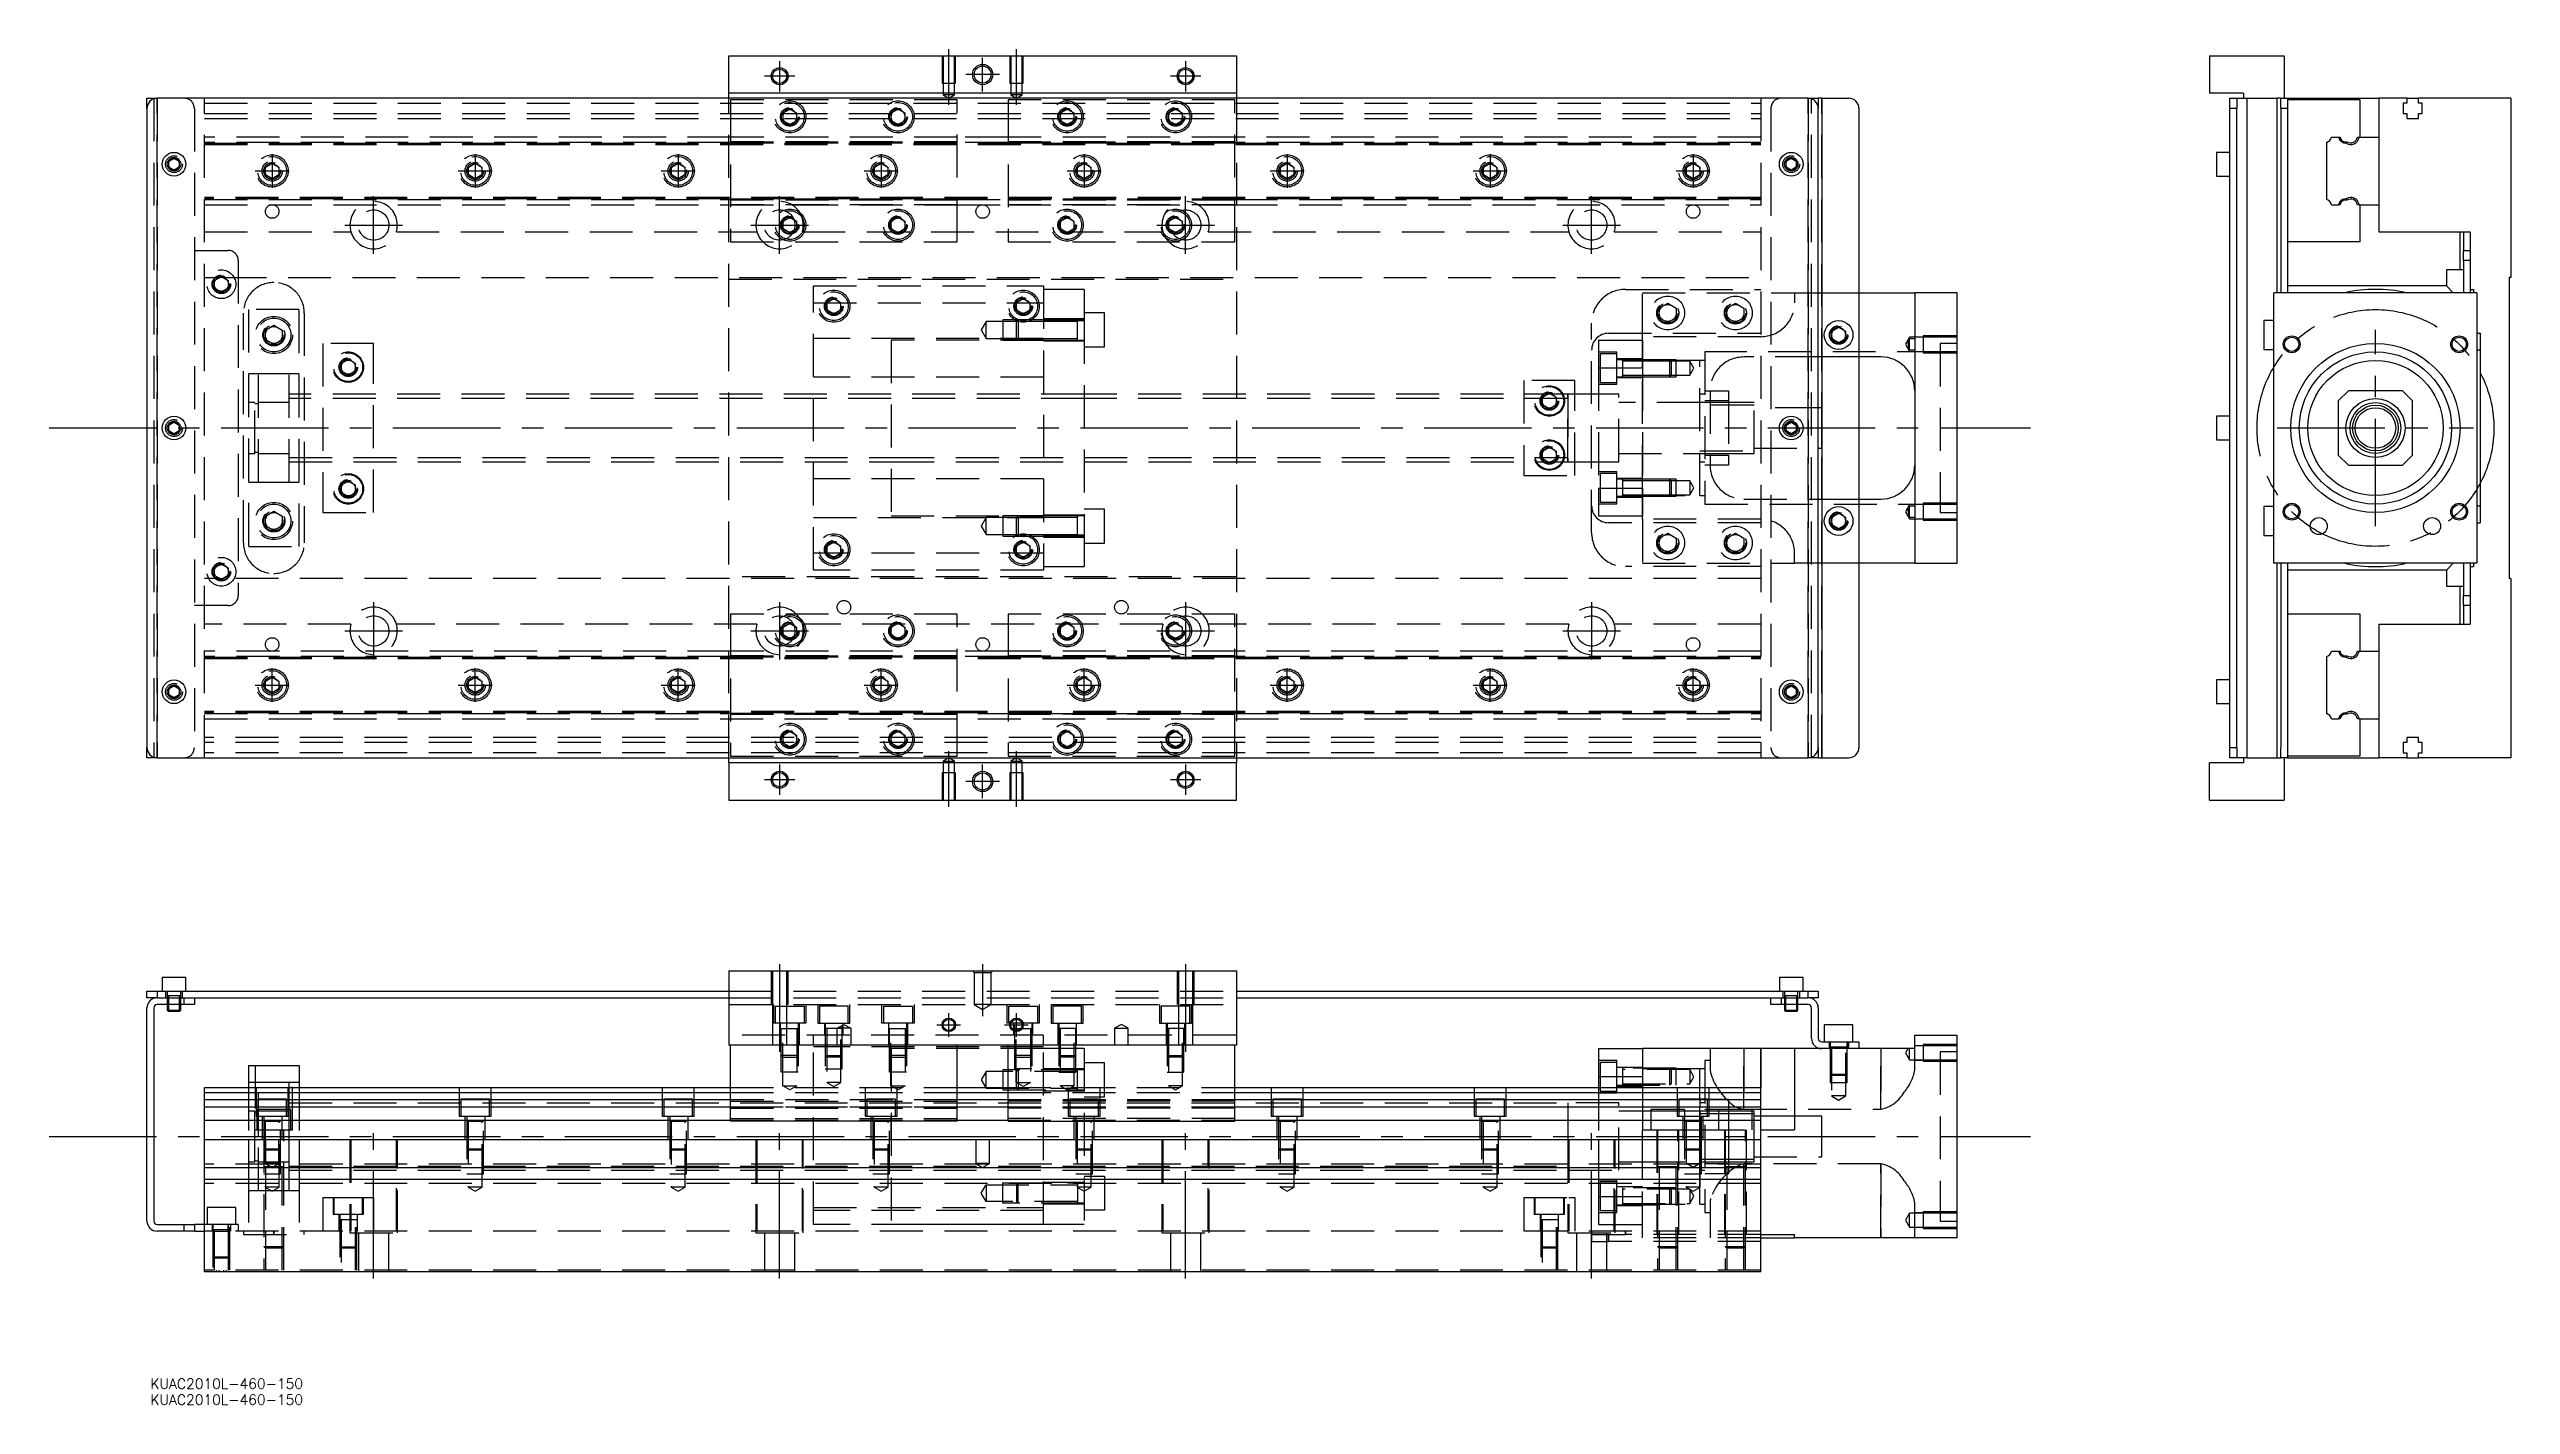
# Model space of a CAD drawing. Extents: x -29 to 699, y -289 to 112.
import ezdxf

# ---------------------------------------------------------------- set-up
doc = ezdxf.new("R2010")
doc.units = 0
doc.linetypes.add('CENTER', pattern=[50.8, 31.75, -6.35, 6.35, -6.35])
doc.linetypes.add('DASHED', pattern=[19.05, 12.7, -6.35])
doc.layers.get('0').update_dxf_attribs({"linetype": 'CONTINUOUS'})
doc.layers.add('CENTER', color=1, linetype='CENTER')
doc.styles.get("Standard").update_dxf_attribs({"font": 'txt.shx', "height": 3, "bigfont": 'bigfont.shx'})

# ---------------------------------------------------------------- blocks, each defined once
blk = doc.blocks.new('*U2')
at = {"color": 7, "linetype": 'CONTINUOUS'}
blk.add_text('KUAC2010L-460-150', height=3, dxfattribs=at).set_placement((1, -284.09))
blk = doc.blocks.new('*U3')
at = {"color": 7, "linetype": 'CONTINUOUS'}
blk.add_text('KUAC2010L-460-150', height=3, dxfattribs=at).set_placement((1, -288.82))

msp = doc.modelspace()

# ---------------------------------------------------------------- linework, layer by layer
at = {"color": 7, "linetype": 'CONTINUOUS'}
for p, q in [((172, 99), (172, 110)), ((172, 110), (322, 110)), ((322, 110), (322, 99)), ((609.68, 110), (609.68, 99)), ((609.68, 110), (631.68, 110)), ((631.68, 110), (631.68, 97.5)), ((0, 94.5), (0, 97.5)), ((0, 97.5), (3, 97.5)), ((491, 97.5), (3, 97.5)), ((322, 99), (172, 99)), ((172, 97.5), (172, 99)), ((322, 99), (322, 97.5)), ((491, 97.5), (494, 97.5)), ((494, 97.5), (494, 94.5)), ((495, 97.5), (494, 97.5)), ((495, 97.5), (495, -97.5)), ((495, 97.5), (503, 97.5)), ((619.68, 99), (609.68, 99)), ((615.68, 97.5), (617.68, 97.5)), ((615.68, 94.5), (615.68, 97.5)), ((617.68, 97.5), (617.68, 94.5)), ((617.68, 97.5), (620.68, 97.5)), ((619.68, 99), (619.68, 97.5)), ((620.68, 97.5), (620.68, -97.5)), ((620.68, 97.5), (629.68, 97.5)), ((629.68, 40), (629.68, 97.5)), ((630.68, 97.5), (629.68, 97.5)), ((630.68, 97.5), (632.68, 97.5)), ((630.68, 94.5), (630.68, 97.5)), ((632.68, 97.5), (632.68, 94.5)), ((632.68, 97.5), (659.68, 97.5)), ((654.18, 97), (632.68, 97)), ((654.18, 86), (654.18, 97)), ((659.68, 97.5), (659.68, 86)), ((667.98, 97.5), (659.68, 97.5)), ((667.98, 96), (666.83, 96)), ((666.83, 96), (666.83, 93)), ((667.98, 97.5), (671.38, 97.5)), ((667.98, 97.5), (667.98, 96)), ((671.38, 96), (671.38, 97.5)), ((698.68, 97.5), (671.38, 97.5)), ((672.53, 96), (671.38, 96)), ((672.53, 93), (672.53, 96)), ((698.68, 97.5), (698.68, 44.5)), ((0, 94.5), (0, -94.5)), ((494, -94.5), (494, 94.5)), ((506, 94.5), (506, -94.5)), ((617.68, 94.5), (615.68, 94.5)), ((615.68, -94.5), (615.68, 94.5)), ((617.68, -94.5), (617.68, 94.5)), ((632.68, 94.5), (630.68, 94.5)), ((630.68, 94.5), (630.68, 40)), ((632.68, 94.5), (632.68, 40)), ((666.83, 93), (667.98, 93)), ((667.98, 93), (667.98, 91.5)), ((667.98, 91.5), (671.38, 91.5)), ((671.38, 91.5), (671.38, 93)), ((671.38, 93), (672.53, 93)), ((611.68, 81.5), (611.68, 78)), ((615.68, 81.5), (611.68, 81.5)), ((644.18, 84.460392), (644.18, 67.539608)), ((645.719608, 86), (647.80154, 86)), ((647.80154, 86), (648.20668, 86)), ((653.357372, 86), (653.861934, 86)), ((653.861934, 86), (659.68, 86)), ((659.68, 86), (659.68, 66)), ((659.68, 86), (659.68, 66)), ((6.5, 78.866026), (8, 79.73205)), ((6.5, 77.133974), (6.5, 78.866026)), ((8, 76.26795), (6.5, 77.133974)), ((8, 79.73205), (9.5, 78.866026)), ((9.5, 77.133974), (8, 76.26795)), ((9.5, 78.866026), (9.5, 77.133974)), ((484.5, 78.866026), (486, 79.73205)), ((484.5, 77.133974), (484.5, 78.866026)), ((486, 76.26795), (484.5, 77.133974)), ((486, 79.73205), (487.5, 78.866026)), ((487.5, 77.133974), (486, 76.26795)), ((487.5, 78.866026), (487.5, 77.133974)), ((611.68, 78), (611.68, 74.5)), ((611.68, 74.5), (615.68, 74.5)), ((645.719608, 66), (647.80154, 66)), ((648.20668, 66), (647.80154, 66)), ((653.861934, 66), (653.357372, 66)), ((653.861934, 66), (659.68, 66)), ((654.18, 55), (654.18, 66)), ((659.68, 66), (659.68, 58)), ((654.18, 55), (632.68, 55)), ((659.68, 58), (686.68, 58)), ((683.68, 46.75), (683.68, 58)), ((684.68, 58), (684.68, 52.5)), ((684.68, 52.5), (686.68, 52.5)), ((684.68, 49.5), (684.68, 52.5)), ((686.68, 58), (686.68, 41)), ((679.68, 46.75), (679.68, 42.5)), ((684.68, 46.75), (679.68, 46.75)), ((686.68, 49.5), (684.68, 49.5)), ((684.68, 49.5), (684.68, 40)), ((698.68, 44.5), (698.18, 44.5)), ((698.18, 44.5), (698.18, -44.5)), ((506, 40), (522.5, 40)), ((522.5, 40), (522.5, -40)), ((535, 40), (522.5, 40)), ((535, -40), (535, 40)), ((628.68, -40), (628.68, 40)), ((688.68, 40), (628.68, 40)), ((679.68, 42), (632.68, 42)), ((679.68, 42.5), (679.68, 42)), ((681.68, 40), (679.68, 42)), ((686.68, 41), (687.68, 41)), ((686.68, 41), (686.68, 40)), ((687.68, 41), (687.68, 40)), ((688.68, 40), (688.68, -40)), ((498, 28.6547), (500, 29.809402)), ((500, 29.809402), (502, 28.6547)), ((625.68, 31.75), (625.68, 27.5)), ((628.68, 31.75), (625.68, 31.75)), ((498, 26.3453), (498, 28.6547)), ((500, 25.190598), (498, 26.3453)), ((502, 26.3453), (500, 25.190598)), ((502, 28.6547), (502, 26.3453)), ((625.68, 27.5), (625.68, 23.25)), ((625.68, 23.25), (628.68, 23.25)), ((688.68, 28), (689.68, 28)), ((689.68, 23), (688.68, 23)), ((689.68, 28), (689.68, -28)), ((512.5, 21), (506, 21)), ((650.68, 11), (647.68, 8)), ((647.68, 8), (647.68, -8)), ((666.68, 11), (650.68, 11)), ((669.68, 8), (666.68, 11)), ((669.68, -8), (669.68, 8)), ((6.5, 0.866026), (8, 1.73205)), ((6.5, -0.866026), (6.5, 0.866026)), ((8, 1.73205), (9.5, 0.866026)), ((9.5, 0.866026), (9.5, -0.866026)), ((484.5, 0.866026), (486, 1.73205)), ((484.5, -0.866026), (484.5, 0.866026)), ((486, 1.73205), (487.5, 0.866026)), ((487.5, 0.866026), (487.5, -0.866026)), ((611.68, 3.5), (611.68, 0)), ((615.68, 3.5), (611.68, 3.5)), ((8, -1.73205), (6.5, -0.866026)), ((9.5, -0.866026), (8, -1.73205)), ((486, -1.73205), (484.5, -0.866026)), ((487.5, -0.866026), (486, -1.73205)), ((611.68, 0), (611.68, -3.5)), ((611.68, -3.5), (615.68, -3.5)), ((647.68, -8), (650.68, -11)), ((650.68, -11), (666.68, -11)), ((666.68, -11), (669.68, -8)), ((506, -21), (512.5, -21)), ((498, -26.3453), (500, -25.190598)), ((498, -28.6547), (498, -26.3453)), ((500, -29.809402), (498, -28.6547)), ((500, -25.190598), (502, -26.3453)), ((502, -28.6547), (500, -29.809402)), ((502, -26.3453), (502, -28.6547)), ((625.68, -23.25), (625.68, -27.5)), ((628.68, -23.25), (625.68, -23.25)), ((625.68, -27.5), (625.68, -31.75)), ((688.68, -23), (689.68, -23)), ((688.68, -28), (689.68, -28)), ((625.68, -31.75), (628.68, -31.75)), ((522.5, -40), (506, -40)), ((522.5, -40), (535, -40)), ((688.68, -40), (628.68, -40)), ((629.68, -97.5), (629.68, -40)), ((630.68, -40), (630.68, -94.5)), ((632.68, -40), (632.68, -94.5)), ((679.68, -42), (632.68, -42)), ((679.68, -42), (681.68, -40)), ((679.68, -42), (679.68, -42.5)), ((679.68, -42.5), (679.68, -46.75)), ((684.68, -40), (684.68, -49.5)), ((686.28, -39.999994), (686.28, -40.000852)), ((686.68, -40), (686.68, -41)), ((686.68, -41), (686.68, -58)), ((686.68, -41), (687.68, -41)), ((687.68, -40), (687.68, -41)), ((679.68, -46.75), (684.68, -46.75)), ((683.68, -58), (683.68, -46.75)), ((684.68, -49.5), (686.68, -49.5)), ((684.68, -52.5), (684.68, -49.5)), ((698.68, -44.5), (698.18, -44.5)), ((698.68, -44.5), (698.68, -97.5)), ((654.18, -55), (632.68, -55)), ((654.18, -66), (654.18, -55)), ((659.68, -58), (659.68, -66)), ((659.68, -58), (686.68, -58)), ((686.68, -52.5), (684.68, -52.5)), ((684.68, -52.5), (684.68, -58)), ((644.18, -67.539608), (644.18, -84.460392)), ((645.719608, -66), (647.80154, -66)), ((647.80154, -66), (648.20668, -66)), ((653.357372, -66), (653.861934, -66)), ((653.861934, -66), (659.68, -66)), ((659.68, -66), (659.68, -86)), ((659.68, -66), (659.68, -86)), ((6.5, -77.133974), (8, -76.26795)), ((6.5, -78.866026), (6.5, -77.133974)), ((8, -79.73205), (6.5, -78.866026)), ((8, -76.26795), (9.5, -77.133974)), ((9.5, -78.866026), (8, -79.73205)), ((9.5, -77.133974), (9.5, -78.866026)), ((484.5, -77.133974), (486, -76.26795)), ((484.5, -78.866026), (484.5, -77.133974)), ((486, -79.73205), (484.5, -78.866026)), ((486, -76.26795), (487.5, -77.133974)), ((487.5, -78.866026), (486, -79.73205)), ((487.5, -77.133974), (487.5, -78.866026)), ((611.68, -74.5), (611.68, -78)), ((615.68, -74.5), (611.68, -74.5)), ((611.68, -78), (611.68, -81.5)), ((611.68, -81.5), (615.68, -81.5)), ((645.719608, -86), (647.80154, -86)), ((648.20668, -86), (647.80154, -86)), ((653.861934, -86), (653.357372, -86)), ((653.861934, -86), (659.68, -86)), ((654.18, -97), (654.18, -86)), ((659.68, -86), (659.68, -97.5)), ((0, -97.5), (0, -94.5)), ((494, -94.5), (494, -97.5)), ((615.68, -94.5), (617.68, -94.5)), ((615.68, -97.5), (615.68, -94.5)), ((617.68, -94.5), (617.68, -97.5)), ((630.68, -97.5), (630.68, -94.5)), ((632.68, -94.5), (632.68, -97.5)), ((667.98, -93), (666.83, -93)), ((666.83, -93), (666.83, -96)), ((671.38, -91.5), (667.98, -91.5)), ((667.98, -91.5), (667.98, -93)), ((671.38, -93), (671.38, -91.5)), ((672.53, -93), (671.38, -93)), ((672.53, -96), (672.53, -93)), ((3, -97.5), (0, -97.5)), ((3, -97.5), (491, -97.5)), ((172, -99), (172, -97.5)), ((172, -99), (172, -110)), ((322, -99), (172, -99)), ((322, -97.5), (322, -99)), ((322, -110), (322, -99)), ((494, -97.5), (491, -97.5)), ((494, -97.5), (495, -97.5)), ((495, -97.5), (503, -97.5)), ((609.68, -110), (609.68, -99)), ((619.68, -99), (609.68, -99)), ((617.68, -97.5), (615.68, -97.5)), ((620.68, -97.5), (617.68, -97.5)), ((619.68, -97.5), (619.68, -99)), ((620.68, -97.5), (629.68, -97.5)), ((629.68, -97.5), (630.68, -97.5)), ((632.68, -97.5), (630.68, -97.5)), ((631.68, -97.5), (631.68, -110)), ((654.18, -97), (632.68, -97)), ((632.68, -97.5), (659.68, -97.5)), ((667.98, -97.5), (659.68, -97.5)), ((666.83, -96), (667.98, -96)), ((667.98, -96), (667.98, -97.5)), ((667.98, -97.5), (671.38, -97.5)), ((671.38, -97.5), (671.38, -96)), ((671.38, -96), (672.53, -96)), ((698.68, -97.5), (671.38, -97.5)), ((172, -110), (322, -110)), ((609.68, -110), (631.68, -110)), ((0, -168.49), (0, -166.49)), ((0, -166.49), (3, -166.49)), ((3, -166.49), (3, -168.49)), ((3, -166.49), (172, -166.49)), ((11.5, -162.49), (4.5, -162.49)), ((4.5, -162.49), (4.5, -166.49)), ((11.5, -166.49), (11.5, -162.49)), ((172, -160.49), (172, -182.49)), ((172, -160.49), (322, -160.49)), ((322, -160.49), (322, -182.49)), ((322, -166.49), (491, -166.49)), ((489.5, -162.49), (482.5, -162.49)), ((482.5, -162.49), (482.5, -166.49)), ((489.5, -166.49), (489.5, -162.49)), ((491, -168.49), (491, -166.49)), ((491, -166.49), (494, -166.49)), ((494, -166.49), (494, -168.49)), ((3, -168.49), (0, -168.49)), ((0, -234.49), (0, -171.49)), ((2, -171.49), (2, -234.49)), ((3, -168.49), (11, -168.49)), ((3, -168.49), (11, -168.49)), ((11, -170.49), (3, -170.49)), ((6, -170.49002), (6, -172.14)), ((6, -172.14), (10, -172.14)), ((6, -172.14), (6.35, -172.49)), ((6.35, -170.49002), (6.35, -172.49)), ((9.65, -172.49), (6.35, -172.49)), ((9.65, -172.49), (9.65, -170.49002)), ((9.65, -172.49), (10, -172.14)), ((10, -172.14), (10, -170.49002)), ((11, -168.49), (172, -168.49)), ((11, -170.49), (11, -168.49)), ((14, -170.49), (11, -170.49)), ((14, -168.49), (14, -170.49)), ((322, -168.49), (483, -168.49)), ((480, -170.49), (480, -168.49)), ((483, -170.49), (480, -170.49)), ((483, -168.49), (491, -168.49)), ((483, -168.49), (483, -170.49)), ((483, -168.49), (491, -168.49)), ((491, -170.49), (483, -170.49)), ((484, -170.49002), (484, -172.14)), ((484, -172.14), (488, -172.14)), ((484, -172.14), (484.35, -172.49)), ((484.35, -170.49002), (484.35, -172.49)), ((487.65, -172.49), (484.35, -172.49)), ((487.65, -172.49), (487.65, -170.49002)), ((487.65, -172.49), (488, -172.14)), ((488, -172.14), (488, -170.49002)), ((494, -168.49), (491, -168.49)), ((492, -180.49), (492, -171.49)), ((494, -171.49), (494, -180.49)), ((495, -181.49), (503, -181.49)), ((504.25, -176.49), (495.75, -176.49)), ((495.75, -176.49), (495.75, -181.49)), ((503, -183.49), (503, -181.49)), ((503, -181.49), (506, -181.49)), ((504.25, -181.49), (504.25, -176.49)), ((506, -181.49), (506, -183.49)), ((522.5, -179.49), (535, -179.49)), ((522.5, -183.49), (522.5, -179.49)), ((535, -239.49), (535, -179.49)), ((30, -188.49), (45, -188.49)), ((30, -188.49), (30, -194.99)), ((45, -188.49), (45, -194.99)), ((322, -182.49), (172, -182.49)), ((172.5, -204.99), (172.5, -182.49)), ((239.5, -204.99), (239.5, -182.49)), ((254.5, -204.99), (254.5, -182.49)), ((321.5, -204.99), (321.5, -182.49)), ((429, -183.49), (442, -183.49)), ((429, -183.49), (429, -191.70658)), ((442, -183.49), (442, -194.99)), ((477, -183.49), (442, -183.49)), ((477, -194.99), (477, -183.49)), ((487, -183.49), (477, -183.49)), ((487, -183.49), (487, -207.49)), ((495, -183.49), (487, -183.49)), ((503, -183.49), (495, -183.49)), ((506, -183.49), (503, -183.49)), ((522.5, -183.49), (506, -183.49)), ((17, -194.99), (172.5, -194.99)), ((17, -249.49), (17, -194.99)), ((239.5, -194.99), (254.5, -194.99)), ((321.5, -194.99), (477, -194.99)), ((429, -191.70658), (429, -194.99)), ((429, -191.70658), (442, -191.70658)), ((477, -249.49), (477, -194.99)), ((17, -196.529608), (172.5, -196.529608)), ((172.5, -198.61154), (17, -198.61154)), ((172.5, -200.826666), (17, -200.826666)), ((239.5, -196.529608), (254.5, -196.529608)), ((254.5, -198.61154), (239.5, -198.61154)), ((254.5, -200.826666), (239.5, -200.826666)), ((321.5, -196.529608), (477, -196.529608)), ((477, -198.61154), (321.5, -198.61154)), ((477, -200.826666), (321.5, -200.826666)), ((459, -201.989994), (459, -216.990006)), ((460.5, -202.74), (459, -202.74)), ((461.25, -202.74), (460.5, -202.74)), ((464.5, -202.74), (461.25, -202.74)), ((467.5, -202.74), (464.5, -202.74)), ((474.5, -202.74), (467.5, -202.74)), ((475, -202.74), (474.5, -202.74)), ((17, -204.671934), (172.5, -204.671934)), ((477, -210.49), (17, -210.49)), ((239.5, -204.99), (172.5, -204.99)), ((239.5, -204.671934), (254.5, -204.671934)), ((254.5, -204.99), (321.5, -204.99)), ((321.5, -204.671934), (477, -204.671934)), ((459, -209.49), (459, -216.990006)), ((477, -207.49), (487, -207.49)), ((459, -216.24), (475, -216.24)), ((477, -218.79), (17, -218.79)), ((477, -222.19), (17, -222.19)), ((3, -235.49), (11, -235.49)), ((11, -237.49), (3, -237.49)), ((11, -237.49), (11, -235.49)), ((11, -235.49), (14, -235.49)), ((14, -237.49), (11, -237.49)), ((14, -235.49), (14, -237.49)), ((17, -235.49), (14, -235.49)), ((14, -237.49), (17, -237.49)), ((477, -238.49), (487, -238.49)), ((477, -239.49), (487, -239.49)), ((487, -239.49), (487, -238.49)), ((535, -239.49), (487, -239.49)), ((477, -249.49), (17, -249.49))]:
    msp.add_line(p, q, dxfattribs=at)
at = {"color": 3, "linetype": 'DASHED'}
for p, q in [((235.000006, 110), (235.000006, 102)), ((235.35, 110), (235.35, 102)), ((238.65, 102), (238.65, 110)), ((238.999994, 102), (238.999994, 110)), ((255.000006, 110), (255.000006, 102)), ((255.35, 110), (255.35, 102)), ((258.65, 102), (258.65, 110)), ((258.999994, 102), (258.999994, 110)), ((235.000006, 102), (238.999994, 102)), ((235.35, 102), (235.35, 98.5)), ((238.65, 98.5), (238.65, 102)), ((255.000006, 102), (258.999994, 102)), ((255.35, 102), (255.35, 98.5)), ((258.65, 98.5), (258.65, 102)), ((2, 97.5), (2, -97.5)), ((3, 97.5), (3, -97.5)), ((3, -97.5), (3, 97.5)), ((3, -97.5), (3, 97.5)), ((3, 97.5), (3, -97.5)), ((17, -97.5), (17, 97.5)), ((17, 96), (477, 96)), ((172, -97.5), (172, 97.5)), ((239.5, 97), (172.5, 97)), ((172.5, 97), (172.5, 55)), ((238.65, 98.5), (235.35, 98.5)), ((235.35, 98.5), (237, 97.547372)), ((237, 97.547372), (238.65, 98.5)), ((239.5, 55), (239.5, 97)), ((321.5, 97), (254.5, 97)), ((254.5, 97), (254.5, 55)), ((258.65, 98.5), (255.35, 98.5)), ((255.35, 98.5), (257, 97.547372)), ((257, 97.547372), (258.65, 98.5)), ((321.5, 55), (321.5, 97)), ((322, 97.5), (322, -97.5)), ((477, 97.5), (477, -97.5)), ((491, -97.5), (491, 97.5)), ((491, 97.5), (491, -97.5)), ((492, -97.5), (492, 97.5)), ((495, -97.5), (495, 97.5)), ((14, 94.5), (14, -94.5)), ((17, 93), (477, 93)), ((17, 91.5), (477, 91.5)), ((187.5, 92), (187.512884, 92.253488)), ((188, 93.1547), (190, 94.309402)), ((188, 90.8453), (188, 93.1547)), ((190, 89.690598), (188, 90.8453)), ((190, 94.309402), (192, 93.1547)), ((192, 90.8453), (190, 89.690598)), ((192, 93.1547), (192, 90.8453)), ((219.5, 92), (219.518502, 92.303588)), ((220, 93.1547), (222, 94.309402)), ((220, 90.8453), (220, 93.1547)), ((222, 89.690598), (220, 90.8453)), ((222, 94.309402), (224, 93.1547)), ((224, 90.8453), (222, 89.690598)), ((224, 93.1547), (224, 90.8453)), ((270, 93.1547), (272, 94.309402)), ((270, 90.8453), (270, 93.1547)), ((272, 89.690598), (270, 90.8453)), ((272, 94.309402), (274, 93.1547)), ((274, 90.8453), (272, 89.690598)), ((274, 93.1547), (274, 90.8453)), ((274.483582, 92.286038), (274.5, 92)), ((302, 93.1547), (304, 94.309402)), ((302, 90.8453), (302, 93.1547)), ((304, 89.690598), (302, 90.8453)), ((304, 94.309402), (306, 93.1547)), ((306, 90.8453), (304, 89.690598)), ((306, 93.1547), (306, 90.8453)), ((306.483582, 92.286038), (306.5, 92)), ((480, 94.5), (480, -94.5)), ((172.5, 86), (17, 86)), ((172.5, 84.460392), (17, 84.460392)), ((17, 84.204452), (477, 84.204452)), ((17, 84.2), (477, 84.2)), ((17, 83.8), (477, 83.8)), ((239.5, 86), (172.5, 86)), ((239.5, 86), (172.5, 86)), ((239.5, 84.643014), (172.5, 84.643014)), ((172.5, 84.6), (239.5, 84.6)), ((239.5, 84.460392), (172.5, 84.460392)), ((239.5, 84.460392), (172.5, 84.460392)), ((172.5, 84.3), (239.5, 84.3)), ((254.5, 86), (239.5, 86)), ((254.5, 84.460392), (239.5, 84.460392)), ((321.5, 86), (254.5, 86)), ((321.5, 86), (254.5, 86)), ((321.5, 84.643014), (254.5, 84.643014)), ((254.5, 84.6), (321.5, 84.6)), ((321.5, 84.460392), (254.5, 84.460392)), ((321.5, 84.460392), (254.5, 84.460392)), ((254.5, 84.3), (321.5, 84.3)), ((477, 86), (321.5, 86)), ((477, 84.460392), (321.5, 84.460392)), ((9.973226, 78.326156), (10, 78)), ((35, 77.1547), (37, 78.309402)), ((35, 74.8453), (35, 77.1547)), ((37, 73.690598), (35, 74.8453)), ((37, 78.309402), (39, 77.1547)), ((39, 74.8453), (37, 73.690598)), ((39, 77.1547), (39, 74.8453)), ((39.483582, 76.286038), (39.5, 76)), ((94.5, 76), (94.518502, 76.303588)), ((95, 77.1547), (97, 78.309402)), ((95, 74.8453), (95, 77.1547)), ((97, 73.690598), (95, 74.8453)), ((97, 78.309402), (99, 77.1547)), ((99, 74.8453), (97, 73.690598)), ((99, 77.1547), (99, 74.8453)), ((155, 77.1547), (157, 78.309402)), ((155, 74.8453), (155, 77.1547)), ((157, 73.690598), (155, 74.8453)), ((157, 78.309402), (159, 77.1547)), ((159, 74.8453), (157, 73.690598)), ((159, 77.1547), (159, 74.8453)), ((159.483582, 76.286038), (159.5, 76)), ((215, 77.1547), (217, 78.309402)), ((215, 74.8453), (215, 77.1547)), ((217, 73.690598), (215, 74.8453)), ((217, 78.309402), (219, 77.1547)), ((219, 74.8453), (217, 73.690598)), ((219, 77.1547), (219, 74.8453)), ((219.483582, 76.286038), (219.5, 76)), ((275, 77.1547), (277, 78.309402)), ((275, 74.8453), (275, 77.1547)), ((277, 73.690598), (275, 74.8453)), ((277, 78.309402), (279, 77.1547)), ((279, 74.8453), (277, 73.690598)), ((279, 77.1547), (279, 74.8453)), ((279.483582, 76.286038), (279.5, 76)), ((334.5, 76), (334.512884, 76.253488)), ((335, 77.1547), (337, 78.309402)), ((335, 74.8453), (335, 77.1547)), ((337, 73.690598), (335, 74.8453)), ((337, 78.309402), (339, 77.1547)), ((339, 74.8453), (337, 73.690598)), ((339, 77.1547), (339, 74.8453)), ((395, 77.1547), (397, 78.309402)), ((395, 74.8453), (395, 77.1547)), ((397, 73.690598), (395, 74.8453)), ((397, 78.309402), (399, 77.1547)), ((399, 74.8453), (397, 73.690598)), ((399, 77.1547), (399, 74.8453)), ((399.483582, 76.286038), (399.5, 76)), ((454.5, 76), (454.518502, 76.303588)), ((455, 77.1547), (457, 78.309402)), ((455, 74.8453), (455, 77.1547)), ((457, 73.690598), (455, 74.8453)), ((457, 78.309402), (459, 77.1547)), ((459, 74.8453), (457, 73.690598)), ((459, 77.1547), (459, 74.8453)), ((484, 78), (484.030168, 78.346066)), ((477, 68.2), (17, 68.2)), ((477, 67.8), (17, 67.8)), ((477, 67.795548), (17, 67.795548)), ((17, 67.539608), (172.5, 67.539608)), ((17, 66), (172.5, 66)), ((239.5, 67.7), (172.5, 67.7)), ((239.5, 67.539608), (172.5, 67.539608)), ((172.5, 67.539608), (239.5, 67.539608)), ((239.5, 67.4), (172.5, 67.4)), ((239.5, 67.356986), (172.5, 67.356986)), ((239.5, 66), (172.5, 66)), ((172.5, 66), (239.5, 66)), ((239.5, 67.539608), (254.5, 67.539608)), ((239.5, 66), (254.5, 66)), ((321.5, 67.7), (254.5, 67.7)), ((321.5, 67.539608), (254.5, 67.539608)), ((254.5, 67.539608), (321.5, 67.539608)), ((321.5, 67.4), (254.5, 67.4)), ((321.5, 67.356986), (254.5, 67.356986)), ((321.5, 66), (254.5, 66)), ((254.5, 66), (321.5, 66)), ((321.5, 67.539608), (477, 67.539608)), ((321.5, 66), (477, 66)), ((188, 61.1547), (190, 62.309402)), ((188, 58.8453), (188, 61.1547)), ((190, 57.690598), (188, 58.8453)), ((190, 62.309402), (192, 61.1547)), ((192, 58.8453), (190, 57.690598)), ((192, 61.1547), (192, 58.8453)), ((192.483582, 60.286038), (192.5, 60)), ((220, 61.1547), (222, 62.309402)), ((220, 58.8453), (220, 61.1547)), ((222, 57.690598), (220, 58.8453)), ((222, 62.309402), (224, 61.1547)), ((224, 58.8453), (222, 57.690598)), ((224, 61.1547), (224, 58.8453)), ((224.483582, 60.286038), (224.5, 60)), ((270, 61.1547), (272, 62.309402)), ((270, 58.8453), (270, 61.1547)), ((272, 57.690598), (270, 58.8453)), ((272, 62.309402), (274, 61.1547)), ((274, 58.8453), (272, 57.690598)), ((274, 61.1547), (274, 58.8453)), ((274.483582, 60.286038), (274.5, 60)), ((302, 61.1547), (304, 62.309402)), ((302, 58.8453), (302, 61.1547)), ((304, 57.690598), (302, 58.8453)), ((304, 62.309402), (306, 61.1547)), ((306, 58.8453), (304, 57.690598)), ((306, 61.1547), (306, 58.8453)), ((306.483582, 60.286038), (306.5, 60)), ((14, 52.5), (24, 52.5)), ((17, 58), (60.291796, 58)), ((73.708204, 58), (180.291796, 58)), ((172.5, 55), (239.5, 55)), ((193.708204, 58), (300.291796, 58)), ((254.5, 55), (321.5, 55)), ((313.708204, 58), (420.291796, 58)), ((433.708204, 58), (477, 58)), ((17, 44.5), (21.359688, 44.5)), ((20, 43.6547), (22, 44.809402)), ((20, 41.3453), (20, 43.6547)), ((22, 44.809402), (24, 43.6547)), ((22.640312, 44.5), (477, 44.5)), ((24, 43.6547), (24, 41.3453)), ((27, 49.5), (27, -49.5)), ((172, 44), (322, 44)), ((22, 40.190598), (20, 41.3453)), ((24, 41.3453), (22, 40.190598)), ((24.483582, 42.786038), (24.5, 42.5)), ((197, 42), (265, 42)), ((197, -42), (197, 42)), ((197, 37), (265, 37)), ((201, 37.1547), (203, 38.309402)), ((201, 34.8453), (201, 37.1547)), ((203, 38.309402), (205, 37.1547)), ((205, 37.1547), (205, 34.8453)), ((257, 37.1547), (259, 38.309402)), ((257, 34.8453), (257, 37.1547)), ((259, 38.309402), (261, 37.1547)), ((261, 37.1547), (261, 34.8453)), ((265, 42), (265, -42)), ((277, 41), (265, 41)), ((277, 41), (277, 31.701734)), ((437, 41), (477, 41)), ((442, 27), (442, 40)), ((442, 40), (487, 40)), ((447, 35.443376), (449.5, 36.886752)), ((449.5, 36.886752), (452, 35.443376)), ((467, 35.443376), (469.5, 36.886752)), ((469.5, 36.886752), (472, 35.443376)), ((487, 40), (487, 37)), ((487, 40), (494, 40)), ((494, 40), (506, 40)), ((28.5, -34), (28.5, 34)), ((45, 35), (30, 35)), ((30, 35), (30, -35)), ((35, 28.943376), (37.5, 30.386752)), ((37.5, 30.386752), (40, 28.943376)), ((45, -35), (45, 35)), ((46.5, 34), (46.5, -34)), ((200.5, 36), (200.512884, 36.253488)), ((203, 33.690598), (201, 34.8453)), ((205, 34.8453), (203, 33.690598)), ((248, 31.511852), (246.556624, 29.011852)), ((248, 26.511852), (248, 31.511852)), ((253, 31.511852), (248, 31.511852)), ((253, 32.011846), (253, 26.011856)), ((257.49998, 32.011846), (253, 32.011846)), ((256.99998, 31.511852), (253, 31.511852)), ((259, 33.690598), (257, 34.8453)), ((257.5, 32.011852), (257, 31.511852)), ((257, 26.511852), (257, 31.511852)), ((265, 31.511852), (257, 31.511852)), ((265, 31.511852), (257, 31.511852)), ((257.5, 32.011852), (257.5, 26.011852)), ((265, 32.011852), (257.5, 32.011852)), ((265, 32.011846), (257.5, 32.011846)), ((261, 34.8453), (259, 33.690598)), ((261.483582, 36.286038), (261.5, 36)), ((277, 32.261852), (265, 32.261852)), ((277, 31.701734), (265, 31.701734)), ((275.005, 32.011852), (265.00002, 32.011852)), ((275, 31.511852), (265.00002, 31.511852)), ((277, 32.011852), (274.995, 32.011852)), ((275, 26.011846), (275, 32.011856)), ((283, 34.011852), (277, 34.011852)), ((277, 31.701734), (277, -31.701734)), ((283, 24.011852), (283, 34.011852)), ((427, -31), (427, 31)), ((446.5, 34), (446.520026, 34.346056)), ((447, 32.556624), (447, 35.443376)), ((449.5, 31.113248), (447, 32.556624)), ((452, 32.556624), (449.5, 31.113248)), ((452, 35.443376), (452, 32.556624)), ((466.5, 34), (466.520026, 34.346056)), ((467, 32.556624), (467, 35.443376)), ((469.5, 31.113248), (467, 32.556624)), ((472, 32.556624), (469.5, 31.113248)), ((472, 35.443376), (472, 32.556624)), ((34.5, 27.5), (34.520026, 27.846056)), ((35, 26.056624), (35, 28.943376)), ((37.5, 24.613248), (35, 26.056624)), ((40, 26.056624), (37.5, 24.613248)), ((40, 28.943376), (40, 26.056624)), ((67, 25), (52, 25)), ((52, 25), (52, -25)), ((67, -25), (67, 25)), ((265, 26.5), (197, 26.5)), ((220, 26), (220, -26)), ((265, 26), (220, 26)), ((246.556624, 29.011852), (248, 26.511852)), ((248, 26.511852), (253, 26.511852)), ((253, 26.511852), (256.99998, 26.511852)), ((253, 26.011856), (257.49998, 26.011856)), ((257, 26.511852), (265, 26.511852)), ((257, 26.511852), (265, 26.511852)), ((257, 26.511852), (257.5, 26.011852)), ((257.5, 26.011856), (265, 26.011856)), ((257.5, 26.011852), (265, 26.011852)), ((265, 25.761852), (277, 25.761852)), ((265.00002, 26.511852), (275, 26.511852)), ((265.00002, 26.011852), (275.005, 26.011852)), ((274.995, 26.011852), (277, 26.011852)), ((277, 24.011852), (283, 24.011852)), ((429, 26), (442, 26)), ((429, 26), (429, 17.78342)), ((434.5, 22.42767), (429, 22.42767)), ((429.5, 21.92767), (429.5, 13.42767)), ((434.5, 21.92767), (429.5, 21.92767)), ((432, 28), (477, 28)), ((434.5, 12.92767), (434.5, 22.42767)), ((477, 27), (442, 27)), ((442, 17.78342), (442, 27)), ((442, 26), (442, 17.78342)), ((460.5, 22.5), (460.5, -22.5)), ((530, 22.5), (460.5, 22.5)), ((502.483582, 27.786038), (502.5, 27.5)), ((521, 26.848738), (519.787564, 24.748738)), ((519.787564, 24.748738), (521, 22.648738)), ((520.516436, 24.911344), (520.560666, 25.226886)), ((520.560666, 25.226886), (520.663852, 25.611128)), ((520.663852, 25.611128), (520.802956, 25.985522)), ((520.802956, 25.985522), (521, 26.435254)), ((521, 26.435254), (521, 26.848738)), ((525, 26.848738), (521, 26.848738)), ((521, 23.06222), (521, 26.435794)), ((521, 26.435254), (522.5, 26.435254)), ((521, 22.648738), (521, 23.06222)), ((522.5, 23.06222), (521, 23.06222)), ((521, 22.648738), (525, 22.648738)), ((525, 27.248732), (525, 22.248742)), ((535, 27.248732), (525, 27.248732)), ((535, 26.848738), (525, 26.848738)), ((525, 22.648738), (535, 22.648738)), ((525, 22.248742), (535, 22.248742)), ((530, 25), (530, -25)), ((535, 25), (530, 25)), ((33, 16), (30, 16)), ((33, -16), (33, 16)), ((42, 16), (33, 16)), ((42, 16), (33, 16)), ((42, -16), (42, 16)), ((45, 16), (42, 16)), ((57, 18), (57.012884, 18.253488)), ((57.5, 19.1547), (59.5, 20.309402)), ((57.5, 16.8453), (57.5, 19.1547)), ((59.5, 15.690598), (57.5, 16.8453)), ((59.5, 20.309402), (61.5, 19.1547)), ((61.5, 16.8453), (59.5, 15.690598)), ((61.5, 19.1547), (61.5, 16.8453)), ((265, 15), (197, 15)), ((429, 17.78342), (429, -17.78342)), ((429, 17.78342), (442, 17.78342)), ((442, 20.42767), (434.5, 20.42767)), ((436.105, 20.17767), (434.5, 20.17767)), ((434.5, 15.17767), (436.105, 15.17767)), ((434.5, 14.92767), (442, 14.92767)), ((441.99998, 20.17767), (436.095, 20.17767)), ((436.095, 15.17767), (441.99998, 15.17767)), ((436.1, 20.177674), (436.1, 15.177664)), ((436.1, 20.17767), (436.1, 19.92022)), ((436.1, 19.920202), (436.1, 20.17767)), ((441.99998, 19.77767), (436.1, 19.77767)), ((436.1, 15.57767), (441.99998, 15.57767)), ((436.1, 15.17767), (436.1, 15.435118)), ((436.1, 15.435068), (436.1, 15.17767)), ((450.1, 20.17767), (442, 20.17767)), ((450.1, 20.177664), (442, 20.177664)), ((459, 20), (442, 20)), ((459, 20), (442, 20)), ((450.5, 19.77767), (442, 19.77767)), ((450.5, 19.77767), (442, 19.77767)), ((442, 17.78342), (442, -17.78342)), ((442, -17.78342), (442, 17.78342)), ((442, 15.57767), (450.5, 15.57767)), ((442, 15.57767), (450.5, 15.57767)), ((442, 15.177674), (450.1, 15.177674)), ((442, 15.17767), (450.1, 15.17767)), ((450.1, 15.17767), (450.1, 20.17767)), ((450.5, 19.77767), (450.1, 20.17767)), ((450.1, 15.17767), (450.5, 15.57767)), ((452, 20.177664), (450.10002, 20.177664)), ((450.10002, 15.177674), (452, 15.177674)), ((450.5, 19.77767), (450.5, 15.57767)), ((452, 19.77767), (450.50002, 19.77767)), ((450.50002, 15.57767), (452, 15.57767)), ((452, 15.177674), (452, 20.177664)), ((456, 19.77767), (452, 19.77767)), ((452, 15.57767), (456, 15.57767)), ((456, 19.77767), (456, 15.57767)), ((457.212436, 17.67767), (456, 19.77767)), ((456, 15.57767), (457.212436, 17.67767)), ((459, -20), (459, 20)), ((460.5, 20), (459, 20)), ((494, 21), (472, 21)), ((506, 21), (494, 21)), ((31.85, 7.5), (30, 7.5)), ((31.85, -7.5), (31.85, 7.5)), ((42, 7.5), (33, 7.5)), ((42, 7.5), (33, 7.5)), ((219.99998, 10), (42, 10)), ((219.99998, 8.75), (42, 8.75)), ((277, 10), (220, 10)), ((277, 9.999994), (220, 9.999994)), ((277, 8.75), (220, 8.75)), ((277, 8.75), (220, 8.75)), ((420.005, 10), (277.00002, 10)), ((420, 8.75), (277.00002, 8.75)), ((422, 14), (407, 14)), ((407, 14), (407, -14)), ((412, 8), (412.018502, 8.303588)), ((412.5, 9.1547), (414.5, 10.309402)), ((412.5, 6.8453), (412.5, 9.1547)), ((414.5, 10.309402), (416.5, 9.1547)), ((416.5, 9.1547), (416.5, 6.8453)), ((429, 10), (419.995, 10)), ((420, 10.000006), (420, -10.000006)), ((420, 10.000006), (420, -10.000006)), ((420, -10), (420, 10)), ((420, 10), (420, 8.95213)), ((422, -14), (422, 14)), ((429, 12.92767), (434.5, 12.92767)), ((435, 10), (429, 10)), ((435, 10), (429, 10)), ((429.5, 13.42767), (434.5, 13.42767)), ((435, -10), (435, 10)), ((435, -10), (435, 10)), ((459.005, 7.5), (435, 7.5)), ((458.995, 7.5), (435, 7.5)), ((467.5, 7.5), (458.995, 7.5)), ((459.005, 7.5), (458.995, 7.5)), ((460.5, 10), (459, 10)), ((467.5, 7.5), (459.005, 7.5)), ((460.5, 11), (467.5, 11)), ((467.5, 8), (460.5, 8)), ((462, 11), (462, -11)), ((467.5, 11), (467.5, 8)), ((467.5, 8), (467.5, -8)), ((475, 7.5), (467.5, 7.5)), ((475, -7.5), (475, 7.5)), ((6, 0), (6.030168, 0.346066)), ((33, 7.15), (31.85, 7.15)), ((414.5, 5.690598), (412.5, 6.8453)), ((416.5, 6.8453), (414.5, 5.690598)), ((475, 6.75), (459, 6.75)), ((494, 6), (475, 6)), ((487.973226, 0.326156), (488, 0)), ((495, 6), (494, 6)), ((495, -6), (495, 6)), ((31.85, -7.15), (33, -7.15)), ((412.5, -6.8453), (414.5, -5.690598)), ((412.5, -9.1547), (412.5, -6.8453)), ((414.5, -5.690598), (416.5, -6.8453)), ((416.5, -6.8453), (416.5, -9.1547)), ((459, -6.75), (475, -6.75)), ((475, -6), (494, -6)), ((494, -6), (495, -6)), ((30, -7.5), (31.85, -7.5)), ((33, -7.5), (42, -7.5)), ((33, -7.5), (42, -7.5)), ((42, -8.75), (219.99998, -8.75)), ((42, -10), (219.99998, -10)), ((220, -8.75), (277, -8.75)), ((220, -8.75), (277, -8.75)), ((220, -9.999994), (277, -9.999994)), ((220, -10), (277, -10)), ((277.00002, -8.75), (420, -8.75)), ((277.00002, -10), (420.005, -10)), ((407, -14), (422, -14)), ((412, -8), (412.018502, -7.696412)), ((414.5, -10.309402), (412.5, -9.1547)), ((416.5, -9.1547), (414.5, -10.309402)), ((419.995, -10), (429, -10)), ((420, -8.95261), (420, -10)), ((429, -10), (435, -10)), ((429, -10), (435, -10)), ((434.5, -12.92767), (429, -12.92767)), ((429.5, -13.42767), (429.5, -21.92767)), ((434.5, -13.42767), (429.5, -13.42767)), ((434.5, -22.42767), (434.5, -12.92767)), ((435, -7.5), (459.005, -7.5)), ((435, -7.5), (458.995, -7.5)), ((458.995, -7.5), (467.5, -7.5)), ((458.995, -7.5), (459.005, -7.5)), ((459, -10), (460.5, -10)), ((459.005, -7.5), (467.5, -7.5)), ((460.5, -8), (467.5, -8)), ((467.5, -11), (460.5, -11)), ((467.5, -7.5), (475, -7.5)), ((467.5, -8), (467.5, -11)), ((30, -16), (33, -16)), ((33, -16), (42, -16)), ((33, -16), (42, -16)), ((42, -16), (45, -16)), ((57.5, -16.8453), (59.5, -15.690598)), ((57.5, -19.1547), (57.5, -16.8453)), ((59.5, -20.309402), (57.5, -19.1547)), ((59.5, -15.690598), (61.5, -16.8453)), ((61.5, -19.1547), (59.5, -20.309402)), ((61.5, -16.8453), (61.5, -19.1547)), ((61.983582, -17.713962), (62, -18)), ((265, -15), (197, -15)), ((429, -17.78342), (442, -17.78342)), ((429, -17.78342), (429, -26)), ((442, -14.92767), (434.5, -14.92767)), ((436.105, -15.17767), (434.5, -15.17767)), ((434.5, -20.17767), (436.105, -20.17767)), ((434.5, -20.42767), (442, -20.42767)), ((441.99998, -15.17767), (436.095, -15.17767)), ((436.095, -20.17767), (441.99998, -20.17767)), ((436.1, -15.177664), (436.1, -20.177674)), ((436.1, -15.177664), (436.1, -20.177674)), ((436.1, -15.17767), (436.1, -15.435118)), ((436.1, -15.435136), (436.1, -15.17767)), ((441.99998, -15.57767), (436.1, -15.57767)), ((436.1, -19.77767), (441.99998, -19.77767)), ((436.1, -20.17767), (436.1, -19.92022)), ((436.1, -19.920272), (436.1, -20.17767)), ((450.1, -15.17767), (442, -15.17767)), ((450.1, -15.177674), (442, -15.177674)), ((450.5, -15.57767), (442, -15.57767)), ((450.5, -15.57767), (442, -15.57767)), ((442, -17.78342), (442, -26)), ((442, -27), (442, -17.78342)), ((442, -19.77767), (450.5, -19.77767)), ((442, -19.77767), (450.5, -19.77767)), ((442, -20), (459, -20)), ((442, -20), (459, -20)), ((442, -20.177664), (450.1, -20.177664)), ((442, -20.17767), (450.1, -20.17767)), ((450.1, -20.17767), (450.1, -15.17767)), ((450.5, -15.57767), (450.1, -15.17767)), ((450.1, -20.17767), (450.5, -19.77767)), ((452, -15.177674), (450.10002, -15.177674)), ((450.10002, -20.177664), (452, -20.177664)), ((450.5, -15.57767), (450.5, -19.77767)), ((452, -15.57767), (450.50002, -15.57767)), ((450.50002, -19.77767), (452, -19.77767)), ((452, -20.177664), (452, -15.177674)), ((456, -15.57767), (452, -15.57767)), ((452, -19.77767), (456, -19.77767)), ((456, -15.57767), (456, -19.77767)), ((457.212436, -17.67767), (456, -15.57767)), ((456, -19.77767), (457.212436, -17.67767)), ((459, -20), (460.5, -20)), ((472, -21), (494, -21)), ((494, -21), (506, -21)), ((35, -26.056624), (37.5, -24.613248)), ((35, -28.943376), (35, -26.056624)), ((37.5, -30.386752), (35, -28.943376)), ((37.5, -24.613248), (40, -26.056624)), ((40, -28.943376), (37.5, -30.386752)), ((40, -26.056624), (40, -28.943376)), ((40.477798, -27.135694), (40.5, -27.5)), ((52, -25), (67, -25)), ((197, -26.5), (265, -26.5)), ((220, -26), (265, -26)), ((248, -26.511852), (246.556624, -29.011852)), ((246.556624, -29.011852), (248, -31.511852)), ((248, -31.511852), (248, -26.511852)), ((253, -26.511852), (248, -26.511852)), ((253, -26.011856), (253, -32.011846)), ((257.49998, -26.011856), (253, -26.011856)), ((256.99998, -26.511852), (253, -26.511852)), ((257.5, -26.011852), (257, -26.511852)), ((257, -31.511852), (257, -26.511852)), ((265, -26.511852), (257, -26.511852)), ((265, -26.511852), (257, -26.511852)), ((257.5, -26.011852), (257.5, -32.011852)), ((265, -26.011852), (257.5, -26.011852)), ((265, -26.011856), (257.5, -26.011856)), ((277, -25.761852), (265, -25.761852)), ((275.005, -26.011852), (265.00002, -26.011852)), ((275, -26.511852), (265.00002, -26.511852)), ((277, -26.011852), (274.995, -26.011852)), ((275, -32.010828), (275, -26.011846)), ((275, -26.361648), (275, -26.011852)), ((275, -26.011852), (275, -26.361648)), ((275, -31.662054), (275, -26.361648)), ((283, -24.011852), (277, -24.011852)), ((283, -34.011852), (283, -24.011852)), ((429, -22.42767), (434.5, -22.42767)), ((429, -26), (442, -26)), ((429.5, -21.92767), (434.5, -21.92767)), ((477, -28), (432, -28)), ((477, -27), (442, -27)), ((442, -27), (442, -40)), ((460.5, -22.5), (530, -22.5)), ((502.483582, -27.213962), (502.5, -27.5)), ((521, -22.648738), (519.787564, -24.748738)), ((519.787564, -24.748738), (521, -26.848738)), ((520.516436, -24.586132), (520.560666, -24.27059)), ((520.560666, -24.27059), (520.663852, -23.886348)), ((520.663852, -23.886348), (520.802956, -23.511954)), ((520.802956, -23.511954), (521, -23.06222)), ((521, -23.06222), (521, -22.648738)), ((525, -22.648738), (521, -22.648738)), ((521, -26.435254), (521, -23.06168)), ((521, -23.06222), (522.5, -23.06222)), ((521, -26.848738), (521, -26.435254)), ((522.5, -26.435254), (521, -26.435254)), ((521, -26.848738), (525, -26.848738)), ((525, -22.248742), (525, -27.248732)), ((535, -22.248742), (525, -22.248742)), ((535, -22.648738), (525, -22.648738)), ((525, -26.848738), (535, -26.848738)), ((525, -27.248732), (535, -27.248732)), ((530, -25), (535, -25)), ((30, -35), (45, -35)), ((201, -34.8453), (203, -33.690598)), ((201, -37.1547), (201, -34.8453)), ((203, -33.690598), (205, -34.8453)), ((205, -34.8453), (205, -37.1547)), ((205.483582, -35.713962), (205.5, -36)), ((248, -31.511852), (253, -31.511852)), ((253, -31.511852), (256.99998, -31.511852)), ((253, -32.011846), (257.49998, -32.011846)), ((257, -31.511852), (265, -31.511852)), ((257, -31.511852), (265, -31.511852)), ((257, -31.511852), (257.5, -32.011852)), ((257, -34.8453), (259, -33.690598)), ((257, -37.1547), (257, -34.8453)), ((257.5, -32.011846), (265, -32.011846)), ((257.5, -32.011852), (265, -32.011852)), ((259, -33.690598), (261, -34.8453)), ((261, -34.8453), (261, -37.1547)), ((261.483582, -35.713962), (261.5, -36)), ((277, -31.701734), (265, -31.701734)), ((277, -31.701734), (265, -31.701734)), ((265, -32.261852), (277, -32.261852)), ((265.00002, -31.511852), (275, -31.511852)), ((265.00002, -32.011852), (275.005, -32.011852)), ((274.995, -32.011852), (277, -32.011852)), ((275, -32.011852), (275, -31.662054)), ((275, -31.662054), (275, -32.011852)), ((275, -32.011856), (275, -32.010828)), ((277, -31.701734), (277, -41)), ((277, -34.011852), (283, -34.011852)), ((446.5, -34), (446.520026, -33.653944)), ((447, -32.556624), (449.5, -31.113248)), ((447, -35.443376), (447, -32.556624)), ((449.5, -36.886752), (447, -35.443376)), ((449.5, -31.113248), (452, -32.556624)), ((452, -35.443376), (449.5, -36.886752)), ((452, -32.556624), (452, -35.443376)), ((466.5, -34), (466.520026, -33.653944)), ((467, -32.556624), (469.5, -31.113248)), ((467, -35.443376), (467, -32.556624)), ((469.5, -36.886752), (467, -35.443376)), ((469.5, -31.113248), (472, -32.556624)), ((472, -35.443376), (469.5, -36.886752)), ((472, -32.556624), (472, -35.443376)), ((20, -41.3453), (22, -40.190598)), ((20, -43.6547), (20, -41.3453)), ((22, -40.190598), (24, -41.3453)), ((24, -41.3453), (24, -43.6547)), ((24.483582, -42.213962), (24.5, -42.5)), ((265, -37), (197, -37)), ((265, -42), (197, -42)), ((203, -38.309402), (201, -37.1547)), ((205, -37.1547), (203, -38.309402)), ((259, -38.309402), (257, -37.1547)), ((261, -37.1547), (259, -38.309402)), ((265, -41), (277, -41)), ((477, -41), (437, -41)), ((442, -40), (487, -40)), ((487, -40), (487, -37)), ((494, -40), (487, -40)), ((506, -40), (494, -40)), ((21.359688, -44.5), (17, -44.5)), ((22, -44.809402), (20, -43.6547)), ((24, -43.6547), (22, -44.809402)), ((477, -44.5), (22.640312, -44.5)), ((322, -44), (172, -44)), ((24, -52.5), (14, -52.5)), ((60.291796, -58), (17, -58)), ((180.291796, -58), (73.708204, -58)), ((172.5, -55), (172.5, -97)), ((239.5, -55), (172.5, -55)), ((188, -58.8453), (190, -57.690598)), ((190, -57.690598), (192, -58.8453)), ((300.291796, -58), (193.708204, -58)), ((220, -58.8453), (222, -57.690598)), ((222, -57.690598), (224, -58.8453)), ((239.5, -97), (239.5, -55)), ((321.5, -55), (254.5, -55)), ((254.5, -55), (254.5, -97)), ((270, -58.8453), (272, -57.690598)), ((272, -57.690598), (274, -58.8453)), ((302, -58.8453), (304, -57.690598)), ((304, -57.690598), (306, -58.8453)), ((420.291796, -58), (313.708204, -58)), ((321.5, -97), (321.5, -55)), ((477, -58), (433.708204, -58)), ((187.5, -60), (187.512884, -59.746512)), ((188, -61.1547), (188, -58.8453)), ((190, -62.309402), (188, -61.1547)), ((192, -61.1547), (190, -62.309402)), ((192, -58.8453), (192, -61.1547)), ((220, -61.1547), (220, -58.8453)), ((222, -62.309402), (220, -61.1547)), ((224, -61.1547), (222, -62.309402)), ((224, -58.8453), (224, -61.1547)), ((224.483582, -59.713962), (224.5, -60)), ((270, -61.1547), (270, -58.8453)), ((272, -62.309402), (270, -61.1547)), ((274, -61.1547), (272, -62.309402)), ((274, -58.8453), (274, -61.1547)), ((274.483582, -59.713962), (274.5, -60)), ((301.5, -60), (301.512884, -59.746512)), ((302, -61.1547), (302, -58.8453)), ((304, -62.309402), (302, -61.1547)), ((306, -61.1547), (304, -62.309402)), ((306, -58.8453), (306, -61.1547)), ((172.5, -66), (17, -66)), ((172.5, -67.539608), (17, -67.539608)), ((17, -67.795548), (477, -67.795548)), ((17, -67.8), (477, -67.8)), ((17, -68.2), (477, -68.2)), ((239.5, -66), (172.5, -66)), ((239.5, -66), (172.5, -66)), ((239.5, -67.356986), (172.5, -67.356986)), ((172.5, -67.4), (239.5, -67.4)), ((239.5, -67.539608), (172.5, -67.539608)), ((239.5, -67.539608), (172.5, -67.539608)), ((172.5, -67.7), (239.5, -67.7)), ((254.5, -66), (239.5, -66)), ((254.5, -67.539608), (239.5, -67.539608)), ((321.5, -66), (254.5, -66)), ((321.5, -66), (254.5, -66)), ((321.5, -67.356986), (254.5, -67.356986)), ((254.5, -67.4), (321.5, -67.4)), ((321.5, -67.539608), (254.5, -67.539608)), ((321.5, -67.539608), (254.5, -67.539608)), ((254.5, -67.7), (321.5, -67.7)), ((477, -66), (321.5, -66)), ((477, -67.539608), (321.5, -67.539608)), ((6, -78), (6.030168, -77.653934)), ((34.5, -76), (34.518502, -75.696412)), ((35, -74.8453), (37, -73.690598)), ((35, -77.1547), (35, -74.8453)), ((37, -78.309402), (35, -77.1547)), ((37, -73.690598), (39, -74.8453)), ((39, -77.1547), (37, -78.309402)), ((39, -74.8453), (39, -77.1547)), ((95, -74.8453), (97, -73.690598)), ((95, -77.1547), (95, -74.8453)), ((97, -78.309402), (95, -77.1547)), ((97, -73.690598), (99, -74.8453)), ((99, -77.1547), (97, -78.309402)), ((99, -74.8453), (99, -77.1547)), ((99.483582, -75.713962), (99.5, -76)), ((154.5, -76), (154.512884, -75.746512)), ((155, -74.8453), (157, -73.690598)), ((155, -77.1547), (155, -74.8453)), ((157, -78.309402), (155, -77.1547)), ((157, -73.690598), (159, -74.8453)), ((159, -77.1547), (157, -78.309402)), ((159, -74.8453), (159, -77.1547)), ((215, -74.8453), (217, -73.690598)), ((215, -77.1547), (215, -74.8453)), ((217, -78.309402), (215, -77.1547)), ((217, -73.690598), (219, -74.8453)), ((219, -77.1547), (217, -78.309402)), ((219, -74.8453), (219, -77.1547)), ((219.483582, -75.713962), (219.5, -76)), ((274.5, -76), (274.518502, -75.696412)), ((275, -74.8453), (277, -73.690598)), ((275, -77.1547), (275, -74.8453)), ((277, -78.309402), (275, -77.1547)), ((277, -73.690598), (279, -74.8453)), ((279, -77.1547), (277, -78.309402)), ((279, -74.8453), (279, -77.1547)), ((335, -74.8453), (337, -73.690598)), ((335, -77.1547), (335, -74.8453)), ((337, -78.309402), (335, -77.1547)), ((337, -73.690598), (339, -74.8453)), ((339, -77.1547), (337, -78.309402)), ((339, -74.8453), (339, -77.1547)), ((339.483582, -75.713962), (339.5, -76)), ((394.5, -76), (394.518502, -75.696412)), ((395, -74.8453), (397, -73.690598)), ((395, -77.1547), (395, -74.8453)), ((397, -78.309402), (395, -77.1547)), ((397, -73.690598), (399, -74.8453)), ((399, -77.1547), (397, -78.309402)), ((399, -74.8453), (399, -77.1547)), ((454.5, -76), (454.518502, -75.696412)), ((455, -74.8453), (457, -73.690598)), ((455, -77.1547), (455, -74.8453)), ((457, -78.309402), (455, -77.1547)), ((457, -73.690598), (459, -74.8453)), ((459, -77.1547), (457, -78.309402)), ((459, -74.8453), (459, -77.1547)), ((487.973226, -77.673844), (488, -78)), ((477, -83.8), (17, -83.8)), ((477, -84.2), (17, -84.2)), ((477, -84.204452), (17, -84.204452)), ((17, -84.460392), (477, -84.460392)), ((17, -86), (477, -86)), ((172.5, -84.3), (239.5, -84.3)), ((172.5, -84.6), (239.5, -84.6)), ((239.5, -84.643014), (172.5, -84.643014)), ((254.5, -84.3), (321.5, -84.3)), ((254.5, -84.6), (321.5, -84.6)), ((321.5, -84.643014), (254.5, -84.643014)), ((477, -91.5), (17, -91.5)), ((477, -93), (17, -93)), ((188, -90.8453), (190, -89.690598)), ((188, -93.1547), (188, -90.8453)), ((190, -94.309402), (188, -93.1547)), ((190, -89.690598), (192, -90.8453)), ((192, -93.1547), (190, -94.309402)), ((192, -90.8453), (192, -93.1547)), ((192.483582, -91.713962), (192.5, -92)), ((220, -90.8453), (222, -89.690598)), ((220, -93.1547), (220, -90.8453)), ((222, -94.309402), (220, -93.1547)), ((222, -89.690598), (224, -90.8453)), ((224, -93.1547), (222, -94.309402)), ((224, -90.8453), (224, -93.1547)), ((224.483582, -91.713962), (224.5, -92)), ((269.5, -92), (269.518502, -91.696412)), ((270, -90.8453), (272, -89.690598)), ((270, -93.1547), (270, -90.8453)), ((272, -94.309402), (270, -93.1547)), ((272, -89.690598), (274, -90.8453)), ((274, -93.1547), (272, -94.309402)), ((274, -90.8453), (274, -93.1547)), ((301.5, -92), (301.512884, -91.746512)), ((302, -90.8453), (304, -89.690598)), ((302, -93.1547), (302, -90.8453)), ((304, -94.309402), (302, -93.1547)), ((304, -89.690598), (306, -90.8453)), ((306, -93.1547), (304, -94.309402)), ((306, -90.8453), (306, -93.1547)), ((477, -96), (17, -96)), ((172.5, -97), (239.5, -97)), ((237, -97.547372), (235.35, -98.5)), ((235.35, -98.5), (237, -98.5)), ((235.35, -98.5), (235.35, -102)), ((238.65, -98.5), (237, -97.547372)), ((237, -98.5), (238.65, -98.5)), ((238.65, -102), (238.65, -98.5)), ((254.5, -97), (321.5, -97)), ((257, -97.547372), (255.35, -98.5)), ((255.35, -98.5), (257, -98.5)), ((255.35, -98.5), (255.35, -102)), ((258.65, -98.5), (257, -97.547372)), ((257, -98.5), (258.65, -98.5)), ((258.65, -102), (258.65, -98.5)), ((238.999994, -102), (235.000006, -102)), ((235.000006, -102), (235.000006, -110)), ((235.35, -102), (235.35, -110)), ((238.65, -110), (238.65, -102)), ((238.999994, -110), (238.999994, -102)), ((258.999994, -102), (255.000006, -102)), ((255.000006, -102), (255.000006, -110)), ((255.35, -102), (255.35, -110)), ((258.65, -110), (258.65, -102)), ((258.999994, -110), (258.999994, -102)), ((5.5, -166.49), (5.5, -168.49)), ((6, -166.49), (6, -170.49)), ((6.000006, -166.49), (6.000006, -170.49)), ((10, -170.49), (10, -166.49)), ((10.5, -168.49), (10.5, -166.49)), ((172, -166.49), (322, -166.49)), ((184.500006, -160.49), (184.500006, -170.49)), ((184.9, -160.49), (184.9, -170.49)), ((189.1, -170.49), (189.1, -160.49)), ((189.499994, -170.49), (189.499994, -160.49)), ((244.5, -160.99), (244, -160.49)), ((244.5, -160.99), (244.5, -170.49)), ((244.5, -160.99), (249.5, -160.99)), ((249.5, -160.99), (250, -160.49)), ((249.5, -170.49), (249.5, -160.99)), ((304.500006, -160.49), (304.500006, -170.49)), ((304.9, -160.49), (304.9, -170.49)), ((309.1, -170.49), (309.1, -160.49)), ((309.499994, -170.49), (309.499994, -160.49)), ((483.5, -166.49), (483.5, -168.49)), ((484, -166.49), (484, -170.49)), ((488, -170.49), (488, -166.49)), ((488.5, -168.49), (488.5, -166.49)), ((10.000006, -167.89), (5.999994, -167.89)), ((6.35, -167.89), (6.35, -170.49)), ((9.65, -170.49), (9.65, -167.89)), ((9.999994, -170.49), (9.999994, -168.49)), ((172, -168.49), (322, -168.49)), ((172, -170.49), (322, -170.49)), ((184.9, -170.49), (184.9, -182.49)), ((185.25, -175.99), (185.25, -170.49)), ((185.75, -170.99), (194.25, -170.99)), ((185.75, -175.99), (185.75, -170.99)), ((189.1, -182.49), (189.1, -170.49)), ((194.25, -170.99), (194.25, -175.99)), ((194.75, -170.49), (194.75, -175.99)), ((198.25, -170.49), (198.25, -175.99)), ((207.25, -170.99), (198.75, -170.99)), ((198.75, -170.99), (198.75, -175.99)), ((207.25, -175.99), (207.25, -170.99)), ((207.75, -175.99), (207.75, -170.49)), ((217.25, -175.99), (217.25, -170.49)), ((217.75, -170.99), (226.25, -170.99)), ((217.75, -175.99), (217.75, -170.99)), ((226.25, -170.99), (226.25, -175.99)), ((226.75, -170.49), (226.75, -175.99)), ((249.5, -170.49), (244.5, -170.49)), ((244.5, -170.49), (247, -171.933376)), ((247, -171.933376), (249.5, -170.49)), ((254.25, -175.99), (254.25, -170.49)), ((254.75, -170.99), (263.25, -170.99)), ((254.75, -175.99), (254.75, -170.99)), ((263.25, -170.99), (263.25, -175.99)), ((263.75, -170.49), (263.75, -175.99)), ((267.25, -170.49), (267.25, -175.99)), ((276.25, -170.99), (267.75, -170.99)), ((267.75, -170.99), (267.75, -175.99)), ((276.25, -175.99), (276.25, -170.99)), ((276.75, -175.99), (276.75, -170.49)), ((299.25, -170.49), (299.25, -175.99)), ((308.25, -170.99), (299.75, -170.99)), ((299.75, -170.99), (299.75, -175.99)), ((304.9, -170.49), (304.9, -182.49)), ((308.25, -175.99), (308.25, -170.99)), ((308.75, -175.99), (308.75, -170.49)), ((309.1, -182.49), (309.1, -170.49)), ((488.000006, -167.89), (483.999994, -167.89)), ((484.000006, -168.49), (484.000006, -170.49)), ((484.35, -167.89), (484.35, -170.49)), ((487.65, -170.49), (487.65, -167.89)), ((487.999994, -170.49), (487.999994, -168.49)), ((322, -179.49), (172, -179.49)), ((194.75, -175.99), (185.25, -175.99)), ((187.25, -182.49), (187.25, -175.99)), ((187.499994, -177.59), (192.500006, -177.59)), ((187.500006, -190.49), (187.500006, -175.99)), ((187.9, -194.49), (187.9, -177.59)), ((192.1, -177.59), (192.1, -194.49)), ((192.499994, -175.99), (192.499994, -190.49)), ((192.75, -175.99), (192.75, -182.49)), ((197, -182.49), (197, -179.49)), ((198.25, -175.99), (207.75, -175.99)), ((200.25, -175.99), (200.25, -179.49)), ((205.500006, -177.59), (200.499994, -177.59)), ((205.500006, -177.59), (200.499994, -177.59)), ((200.500006, -175.99), (200.500006, -189.49)), ((200.9, -177.59), (200.9, -193.49)), ((204, -177.49), (206, -176.3353)), ((206, -177.49), (204, -177.49)), ((204, -182.49), (204, -177.49)), ((205.1, -193.49), (205.1, -177.59)), ((205.499994, -189.49), (205.499994, -175.99)), ((205.75, -179.49), (205.75, -175.99)), ((206, -176.3353), (208, -177.49)), ((208, -177.49), (206, -177.49)), ((208, -177.49), (208, -182.49)), ((226.75, -175.99), (217.25, -175.99)), ((219.25, -182.49), (219.25, -175.99)), ((219.499994, -177.59), (224.500006, -177.59)), ((219.500006, -190.49), (219.500006, -175.99)), ((219.9, -194.49), (219.9, -177.59)), ((224.1, -177.59), (224.1, -194.49)), ((224.499994, -175.99), (224.499994, -190.49)), ((224.75, -175.99), (224.75, -182.49)), ((263.75, -175.99), (254.25, -175.99)), ((256.25, -179.49), (256.25, -175.99)), ((256.499994, -177.59), (261.500006, -177.59)), ((256.499994, -177.59), (261.500006, -177.59)), ((256.500006, -189.49), (256.500006, -175.99)), ((256.9, -193.49), (256.9, -177.59)), ((261.1, -177.59), (261.1, -193.49)), ((261.499994, -175.99), (261.499994, -189.49)), ((261.75, -175.99), (261.75, -179.49)), ((265, -182.49), (265, -179.49)), ((267.25, -175.99), (276.75, -175.99)), ((269.25, -175.99), (269.25, -182.49)), ((274.500006, -177.59), (269.499994, -177.59)), ((269.500006, -175.99), (269.500006, -190.49)), ((269.9, -177.59), (269.9, -194.49)), ((274.1, -194.49), (274.1, -177.59)), ((274.499994, -190.49), (274.499994, -175.99)), ((274.75, -182.49), (274.75, -175.99)), ((288, -176.3353), (286, -177.49)), ((286, -177.49), (288, -177.49)), ((286, -177.49), (286, -182.49)), ((290, -177.49), (288, -176.3353)), ((288, -177.49), (290, -177.49)), ((290, -182.49), (290, -177.49)), ((299.25, -175.99), (308.75, -175.99)), ((301.25, -175.99), (301.25, -182.49)), ((306.500006, -177.59), (301.499994, -177.59)), ((301.500006, -175.99), (301.500006, -190.49)), ((301.9, -177.59), (301.9, -194.49)), ((306.1, -194.49), (306.1, -177.59)), ((306.499994, -190.49), (306.499994, -175.99)), ((306.75, -182.49), (306.75, -175.99)), ((497.25, -181.49), (497.25, -183.49)), ((497.500006, -181.49), (497.500006, -193.49)), ((502.499994, -193.49), (502.499994, -181.49)), ((502.75, -183.49), (502.75, -181.49)), ((32, -188.49), (32, -207.49)), ((43, -207.49), (43, -188.49)), ((192.5, -185.59), (187.5, -185.59)), ((187.9, -185.99), (187.5, -185.59)), ((187.9, -185.99), (192.1, -185.99)), ((192.5, -185.59), (192.1, -185.99)), ((197, -235.49), (197, -182.49)), ((265, -182.99), (197, -182.99)), ((200.5, -185.59), (205.5, -185.59)), ((200.5, -185.59), (200.9, -185.99)), ((205.1, -185.99), (200.9, -185.99)), ((205.1, -185.99), (205.5, -185.59)), ((224.5, -185.59), (219.5, -185.59)), ((219.9, -185.99), (219.5, -185.59)), ((219.9, -185.99), (224.1, -185.99)), ((220, -183.49), (220, -235.49)), ((265, -183.49), (220, -183.49)), ((224.5, -185.59), (224.1, -185.99)), ((261.5, -185.59), (256.5, -185.59)), ((256.9, -185.99), (256.5, -185.59)), ((256.9, -185.99), (261.1, -185.99)), ((261.5, -185.59), (261.1, -185.99)), ((265, -235.49), (265, -182.49)), ((277, -183.49), (265, -183.49)), ((269.9, -183.49), (269.5, -183.49)), ((269.5, -185.59), (274.5, -185.59)), ((269.5, -185.59), (269.9, -185.99)), ((274.1, -185.99), (269.9, -185.99)), ((274.1, -185.99), (274.5, -185.59)), ((277, -183.49), (277, -235.49)), ((283, -187.74), (277, -187.74)), ((283, -197.74), (283, -187.74)), ((301.5, -185.59), (306.5, -185.59)), ((301.5, -185.59), (301.9, -185.99)), ((306.1, -185.99), (301.9, -185.99)), ((306.1, -185.99), (306.5, -185.59)), ((434.5, -187.06233), (429, -187.06233)), ((429.5, -187.56233), (429.5, -191.81233)), ((434.5, -187.56233), (429.5, -187.56233)), ((434.5, -196.56233), (434.5, -187.06233)), ((442, -189.06233), (434.5, -189.06233)), ((460.5, -186.99), (460.5, -231.99)), ((462, -186.99), (460.5, -186.99)), ((462, -183.49), (462, -189.862214)), ((472, -201.412252), (472, -183.49)), ((472, -183.49), (472, -201.412252)), ((477, -183.49), (477, -194.99)), ((502.500006, -183.09), (497.499994, -183.09)), ((497.9, -183.09), (497.9, -197.49)), ((502.1, -197.49), (502.1, -183.09)), ((512.5, -183.49), (512.5, -201.412252)), ((512.5, -201.412252), (512.5, -183.49)), ((520.509982, -183.49), (519.787564, -184.741262)), ((519.787564, -184.741262), (521, -186.841262)), ((521, -186.841262), (521, -183.49)), ((521, -186.841262), (525, -186.841262)), ((525, -182.641262), (522.5, -182.641262)), ((522.5, -189.862214), (522.5, -183.49)), ((530, -186.99), (522.5, -186.99)), ((525, -182.241268), (525, -187.241258)), ((535, -182.241268), (525, -182.241268)), ((535, -182.641262), (525, -182.641262)), ((525, -186.841262), (535, -186.841262)), ((525, -187.241258), (535, -187.241258)), ((530, -184.49), (530, -234.49)), ((535, -184.49), (530, -184.49)), ((33, -193.49), (30, -193.49)), ((30, -194.99), (30, -210.49)), ((32.25, -194.99), (32.25, -203.49)), ((33, -209.49), (33, -193.49)), ((42, -193.49), (33, -193.49)), ((41.75, -203.49), (41.75, -194.99)), ((42, -194.99), (42, -193.49)), ((45, -193.49), (42, -193.49)), ((42, -201.49), (42, -194.99)), ((45, -194.99), (45, -210.49)), ((92.25, -194.99), (92.25, -203.49)), ((101.75, -203.49), (101.75, -194.99)), ((152.25, -194.99), (152.25, -203.49)), ((161.75, -203.49), (161.75, -194.99)), ((172.5, -194.99), (239.5, -194.99)), ((192.499994, -190.49), (187.500006, -190.49)), ((187.9, -194.49), (192.1, -194.49)), ((190, -195.702436), (187.9, -194.49)), ((192.1, -194.49), (190, -195.702436)), ((200.500006, -189.49), (205.499994, -189.49)), ((205.1, -193.49), (200.9, -193.49)), ((200.9, -193.49), (203, -194.702436)), ((203, -194.702436), (205.1, -193.49)), ((212.25, -194.99), (212.25, -203.49)), ((224.499994, -190.49), (219.500006, -190.49)), ((219.9, -194.49), (224.1, -194.49)), ((222, -195.702436), (219.9, -194.49)), ((221.75, -203.49), (221.75, -194.99)), ((224.1, -194.49), (222, -195.702436)), ((248, -190.24), (246.556624, -192.74)), ((246.556624, -192.74), (248, -195.24)), ((248, -195.24), (248, -190.24)), ((275, -190.24), (248, -190.24)), ((248, -195.24), (275, -195.24)), ((253, -189.740006), (253, -195.739994)), ((277, -189.740006), (253, -189.740006)), ((253, -195.739994), (277, -195.739994)), ((254.5, -194.99), (321.5, -194.99)), ((261.499994, -189.49), (256.500006, -189.49)), ((256.9, -193.49), (261.1, -193.49)), ((259, -194.702436), (256.9, -193.49)), ((257.5, -189.74), (257, -190.24)), ((257, -195.24), (257, -190.24)), ((257, -195.24), (257.5, -195.74)), ((257.5, -189.74), (257.5, -195.74)), ((261.1, -193.49), (259, -194.702436)), ((277, -189.49), (265, -189.49)), ((265, -195.99), (277, -195.99)), ((269.500006, -190.49), (274.499994, -190.49)), ((274.1, -194.49), (269.9, -194.49)), ((269.9, -194.49), (272, -195.702436)), ((272, -195.702436), (274.1, -194.49)), ((272.25, -194.99), (272.25, -203.49)), ((275, -195.740006), (275, -189.739994)), ((281.75, -203.49), (281.75, -194.99)), ((301.500006, -190.49), (306.499994, -190.49)), ((306.1, -194.49), (301.9, -194.49)), ((301.9, -194.49), (304, -195.702436)), ((304, -195.702436), (306.1, -194.49)), ((332.25, -194.99), (332.25, -203.49)), ((341.75, -203.49), (341.75, -194.99)), ((392.25, -194.99), (392.25, -203.49)), ((401.75, -203.49), (401.75, -194.99)), ((429, -194.99), (429, -210.49)), ((429.5, -191.81233), (429.5, -194.99)), ((429.5, -194.99), (429.5, -196.06233)), ((429.5, -196.06233), (434.5, -196.06233)), ((452, -189.312336), (434.5, -189.312336)), ((434.5, -194.312326), (452, -194.312326)), ((434.5, -194.56233), (442, -194.56233)), ((436.1, -189.312326), (436.1, -194.312336)), ((456, -189.71233), (436.1, -189.71233)), ((436.1, -193.91233), (456, -193.91233)), ((450.27767, -189.49), (442, -189.49)), ((442, -194.99), (442, -207.49)), ((450.1, -191.81233), (450.1, -189.31233)), ((450.5, -189.71233), (450.1, -189.31233)), ((450.1, -194.31233), (450.1, -191.81233)), ((450.1, -194.31233), (450.5, -193.91233)), ((452, -189.49), (450.27767, -189.49)), ((450.5, -189.71233), (450.50002, -193.91233)), ((452, -194.312326), (452, -189.312336)), ((459, -189.49), (452, -189.49)), ((452.25, -194.99), (452.25, -203.49)), ((456, -189.71233), (456, -193.91233)), ((457.212436, -191.81233), (456, -189.71233)), ((456, -193.91233), (457.212436, -191.81233)), ((459, -198.49), (459, -189.49)), ((460.5, -189.49), (459, -189.49)), ((461.75, -203.49), (461.75, -194.99)), ((497.5, -191.09), (502.5, -191.09)), ((497.5, -191.09), (497.9, -191.49)), ((497.500006, -193.49), (502.499994, -193.49)), ((502.1, -191.49), (497.9, -191.49)), ((502.1, -191.49), (502.5, -191.09)), ((31.85, -201.99), (30, -201.99)), ((31.85, -209.49), (31.85, -201.99)), ((33, -202.34), (31.85, -202.34)), ((32.25, -203.49), (41.75, -203.49)), ((41.25, -201.49), (32.5, -201.49)), ((32.5, -201.49), (32.5, -207.49)), ((41.25, -198.49), (32.75, -198.49)), ((32.75, -198.49), (32.75, -203.49)), ((41.25, -201.99), (33, -201.99)), ((34, -203.49), (34, -210.49)), ((34.500006, -203.49), (34.500006, -220.49)), ((39.499994, -220.49), (39.499994, -203.49)), ((40, -210.49), (40, -203.49)), ((41.25, -203.49), (41.25, -198.49)), ((42.5, -201.49), (41.25, -201.49)), ((42, -201.99), (41.25, -201.99)), ((42, -199.489994), (420, -199.489994)), ((42, -200.739994), (420, -200.739994)), ((42, -207.49), (42, -201.49)), ((42.5, -207.49), (42.5, -201.49)), ((92.25, -203.49), (101.75, -203.49)), ((101.25, -198.49), (92.75, -198.49)), ((92.75, -198.49), (92.75, -203.49)), ((94, -203.49), (94, -210.49)), ((94.500006, -203.49), (94.500006, -220.49)), ((99.499994, -220.49), (99.499994, -203.49)), ((100, -210.49), (100, -203.49)), ((101.25, -203.49), (101.25, -198.49)), ((152.25, -203.49), (161.75, -203.49)), ((161.25, -198.49), (152.75, -198.49)), ((152.75, -198.49), (152.75, -203.49)), ((154, -203.49), (154, -210.49)), ((154.500006, -203.49), (154.500006, -220.49)), ((159.499994, -220.49), (159.499994, -203.49)), ((160, -210.49), (160, -203.49)), ((161.25, -203.49), (161.25, -198.49)), ((172.5, -196.529608), (239.5, -196.529608)), ((239.5, -198.61154), (172.5, -198.61154)), ((172.5, -199.01668), (239.5, -199.01668)), ((239.5, -200.826666), (172.5, -200.826666)), ((172.5, -201.07), (239.5, -201.07)), ((212.25, -203.49), (221.75, -203.49)), ((221.25, -198.49), (212.75, -198.49)), ((212.75, -198.49), (212.75, -203.49)), ((214, -203.49), (214, -210.49)), ((214.500006, -203.49), (214.500006, -220.49)), ((219.499994, -220.49), (219.499994, -203.49)), ((220, -210.49), (220, -203.49)), ((221.25, -203.49), (221.25, -198.49)), ((254.5, -196.529608), (321.5, -196.529608)), ((321.5, -198.61154), (254.5, -198.61154)), ((321.5, -199.01668), (254.5, -199.01668)), ((321.5, -200.826666), (254.5, -200.826666)), ((321.5, -201.07), (254.5, -201.07)), ((272.25, -203.49), (281.75, -203.49)), ((281.25, -198.49), (272.75, -198.49)), ((272.75, -198.49), (272.75, -203.49)), ((274, -203.49), (274, -210.49)), ((274.500006, -203.49), (274.500006, -220.49)), ((277, -197.74), (283, -197.74)), ((279.499994, -220.49), (279.499994, -203.49)), ((280, -210.49), (280, -203.49)), ((281.25, -203.49), (281.25, -198.49)), ((332.25, -203.49), (341.75, -203.49)), ((341.25, -198.49), (332.75, -198.49)), ((332.75, -198.49), (332.75, -203.49)), ((334, -203.49), (334, -210.49)), ((334.500006, -203.49), (334.500006, -220.49)), ((339.499994, -220.49), (339.499994, -203.49)), ((340, -210.49), (340, -203.49)), ((341.25, -203.49), (341.25, -198.49)), ((392.25, -203.49), (401.75, -203.49)), ((401.25, -198.49), (392.75, -198.49)), ((392.75, -198.49), (392.75, -203.49)), ((394, -203.49), (394, -210.49)), ((394.500006, -203.49), (394.500006, -220.49)), ((399.499994, -220.49), (399.499994, -203.49)), ((400, -210.49), (400, -203.49)), ((401.25, -203.49), (401.25, -198.49)), ((420, -199.49), (419.995, -199.49)), ((420, -199.489994), (420, -219.49)), ((435, -199.49), (420, -199.49)), ((420.005, -199.49), (420, -199.49)), ((420, -199.490502), (420, -199.49)), ((429, -196.56233), (434.5, -196.56233)), ((435, -219.49), (435, -199.49)), ((442, -201.99), (435, -201.99)), ((444.5, -201.99), (442, -201.99)), ((452.75, -201.49), (444.5, -201.49)), ((444.5, -201.49), (444.5, -207.49)), ((452.75, -201.99), (444.5, -201.99)), ((452.25, -203.49), (461.75, -203.49)), ((461.25, -198.49), (452.75, -198.49)), ((452.75, -198.49), (452.75, -203.49)), ((454.5, -201.49), (452.75, -201.49)), ((454.5, -201.99), (452.75, -201.99)), ((454, -203.49), (454, -210.49)), ((454.5, -201.49), (454.5, -207.49)), ((459, -201.99), (454.5, -201.99)), ((454.500006, -203.49), (454.500006, -220.49)), ((459, -201.99), (458.995, -201.99)), ((459, -198.49), (459, -200.99)), ((460.5, -199.49), (459, -199.49)), ((459, -203.49), (459, -200.99)), ((460.5, -201.99), (459, -201.99)), ((459.005, -201.99), (459, -201.99)), ((459, -205.088864), (459, -203.49)), ((459.499994, -220.49), (459.499994, -203.49)), ((459.5, -205.09), (459.5, -203.49)), ((460, -210.49), (460, -203.49)), ((460, -210.49), (460, -203.49)), ((461.25, -201.49), (460.5, -201.49)), ((461.25, -201.99), (460.5, -201.99)), ((461.25, -198.49), (467.5, -198.49)), ((461.25, -203.49), (461.25, -198.49)), ((464.5, -201.49), (461.25, -201.49)), ((464.5, -201.99), (461.25, -201.99)), ((474.5, -201.49), (464.5, -201.49)), ((464.5, -201.49), (464.5, -207.49)), ((467.5, -201.99), (464.5, -201.99)), ((467.5, -198.49), (467.5, -201.49)), ((467.5, -201.49), (467.5, -207.49)), ((474.5, -201.99), (467.5, -201.99)), ((472, -201.412252), (512.5, -201.412252)), ((474.5, -207.49), (474.5, -201.49)), ((475, -201.99), (474.5, -201.99)), ((475, -207.49), (475, -201.99)), ((477, -203.49), (475, -203.49)), ((487, -203.49), (477, -203.49)), ((495, -203.49), (487, -203.49)), ((495, -209.49), (495, -203.49)), ((500, -197.49), (497.9, -197.49)), ((497.9, -197.49), (500, -198.702436)), ((502.1, -197.49), (500, -197.49)), ((500, -198.702436), (502.1, -197.49)), ((30, -210.49), (30, -218.79)), ((31.85, -216.99), (31.85, -209.49)), ((32, -207.49), (43, -207.49)), ((33, -225.49), (33, -209.49)), ((39.500006, -205.09), (34.499994, -205.09)), ((34.500006, -207.49), (34.500006, -248.99)), ((34.9, -205.09), (34.9, -224.49)), ((35, -210.49), (35, -217.49)), ((39, -217.49), (39, -210.49)), ((39.1, -224.49), (39.1, -205.09)), ((40.499994, -248.99), (40.499994, -207.49)), ((42, -209.49), (42, -207.49)), ((42, -210.49), (42, -209.49)), ((42, -218.79), (42, -210.49)), ((45, -210.49), (45, -218.79)), ((60, -210.49), (60, -237.99)), ((60.291796, -210.49), (60.291796, -237.49)), ((73.708204, -237.49), (73.708204, -210.49)), ((74, -237.99), (74, -210.49)), ((99.500006, -205.09), (94.499994, -205.09)), ((94.9, -205.09), (94.9, -224.49)), ((99.1, -224.49), (99.1, -205.09)), ((159.500006, -205.09), (154.499994, -205.09)), ((154.9, -205.09), (154.9, -224.49)), ((159.1, -224.49), (159.1, -205.09)), ((172.5, -204.167372), (239.5, -204.167372)), ((172.5, -204.671934), (239.5, -204.671934)), ((180, -210.49), (180, -237.99)), ((180.291796, -210.49), (180.291796, -237.49)), ((193.708204, -237.49), (193.708204, -210.49)), ((194, -237.99), (194, -210.49)), ((219.500006, -205.09), (214.499994, -205.09)), ((214.9, -205.09), (214.9, -224.49)), ((219.1, -224.49), (219.1, -205.09)), ((245, -210.49), (245, -217.49)), ((249, -217.49), (249, -210.49)), ((321.5, -204.167372), (254.5, -204.167372)), ((254.5, -204.671934), (321.5, -204.671934)), ((279.500006, -205.09), (274.499994, -205.09)), ((274.9, -205.09), (274.9, -224.49)), ((279.1, -224.49), (279.1, -205.09)), ((300, -210.49), (300, -237.99)), ((300.291796, -210.49), (300.291796, -237.49)), ((313.708204, -237.49), (313.708204, -210.49)), ((314, -237.99), (314, -210.49)), ((339.500006, -205.09), (334.499994, -205.09)), ((334.9, -205.09), (334.9, -224.49)), ((339.1, -224.49), (339.1, -205.09)), ((399.500006, -205.09), (394.499994, -205.09)), ((394.9, -205.09), (394.9, -224.49)), ((399.1, -224.49), (399.1, -205.09)), ((420, -210.49), (420, -237.99)), ((420.291796, -210.49), (420.291796, -237.49)), ((429, -210.49), (429, -218.79)), ((433.708204, -237.49), (433.708204, -210.49)), ((434, -237.99), (434, -210.49)), ((435, -210.49), (435, -209.49)), ((442, -210.49), (442, -207.49)), ((442, -207.49), (454.5, -207.49)), ((442, -218.79), (442, -210.49)), ((446.25, -207.49), (446.25, -238.49)), ((446.500006, -207.49), (446.500006, -248.99)), ((452.499994, -248.99), (452.499994, -207.49)), ((452.75, -238.49), (452.75, -207.49)), ((459.500006, -205.09), (454.499994, -205.09)), ((454.5, -207.49), (454.9, -207.49)), ((454.9, -205.09), (454.9, -224.49)), ((454.9, -207.49), (459.1, -207.49)), ((455, -217.49), (455, -210.49)), ((459, -207.49), (459, -205.088864)), ((459, -209.49), (459, -207.49)), ((459, -210.49), (459, -209.49)), ((459, -217.49), (459, -210.49)), ((459, -210.49), (459, -217.49)), ((459.1, -224.49), (459.1, -205.09)), ((459.1, -207.49), (459.5, -207.49)), ((459.5, -210.48998), (459.5, -205.09)), ((459.5, -207.49), (477, -207.49)), ((466.25, -207.49), (466.25, -238.49)), ((466.500006, -207.49), (466.500006, -248.99)), ((467.5, -207.49), (467.5, -217.49)), ((472.499994, -248.99), (472.499994, -207.49)), ((472.75, -238.49), (472.75, -207.49)), ((475, -209.49), (475, -207.49)), ((475, -216.99), (475, -209.49)), ((495, -215.49), (495, -209.49)), ((477, -217.64), (17, -217.64)), ((30, -216.99), (31.85, -216.99)), ((31.85, -216.64), (33, -216.64)), ((33, -216.99), (40.5, -216.99)), ((34.5, -213.09), (39.5, -213.09)), ((34.5, -213.09), (34.9, -213.49)), ((39.1, -213.49), (34.9, -213.49)), ((39, -217.49), (35, -217.49)), ((35, -217.49), (37, -218.6447)), ((37, -218.6447), (39, -217.49)), ((39.1, -213.49), (39.5, -213.09)), ((40.5, -216.99), (42, -216.99)), ((42, -218.24), (420, -218.24)), ((94.5, -213.09), (99.5, -213.09)), ((94.5, -213.09), (94.9, -213.49)), ((99.1, -213.49), (94.9, -213.49)), ((99.1, -213.49), (99.5, -213.09)), ((154.5, -213.09), (159.5, -213.09)), ((154.5, -213.09), (154.9, -213.49)), ((159.1, -213.49), (154.9, -213.49)), ((159.1, -213.49), (159.5, -213.09)), ((214.5, -213.09), (219.5, -213.09)), ((214.5, -213.09), (214.9, -213.49)), ((219.1, -213.49), (214.9, -213.49)), ((219.1, -213.49), (219.5, -213.09)), ((249, -217.49), (245, -217.49)), ((245, -217.49), (247, -218.6447)), ((247, -218.6447), (249, -217.49)), ((274.5, -213.09), (279.5, -213.09)), ((274.5, -213.09), (274.9, -213.49)), ((279.1, -213.49), (274.9, -213.49)), ((279.1, -213.49), (279.5, -213.09)), ((334.5, -213.09), (339.5, -213.09)), ((334.5, -213.09), (334.9, -213.49)), ((339.1, -213.49), (334.9, -213.49)), ((339.1, -213.49), (339.5, -213.09)), ((394.5, -213.09), (399.5, -213.09)), ((394.5, -213.09), (394.9, -213.49)), ((399.1, -213.49), (394.9, -213.49)), ((399.1, -213.49), (399.5, -213.09)), ((435, -216.99), (442, -216.99)), ((442, -216.99), (459.005, -216.99)), ((454.5, -213.09), (459.5, -213.09)), ((454.5, -213.09), (454.9, -213.49)), ((459.1, -213.49), (454.9, -213.49)), ((455, -217.49), (459, -217.49)), ((457, -218.6447), (455, -217.49)), ((459, -217.49), (457, -218.6447)), ((458.995, -216.99), (467.5, -216.99)), ((459, -229.49), (459, -217.49)), ((459.005, -216.99), (467.5, -216.99)), ((459.1, -213.49), (459.5, -213.09)), ((460.5, -217.49), (467.5, -217.49)), ((467.5, -216.99), (475, -216.99)), ((467.5, -217.49), (467.5, -220.49)), ((472, -217.567748), (471.255708, -217.63949)), ((471.25719, -217.639206), (472, -217.567748)), ((512.5, -217.567748), (472, -217.567748)), ((472, -218.48998), (472, -217.567748)), ((475, -215.49), (495, -215.49)), ((512.5, -217.567748), (512.5, -239.49)), ((512.5, -239.49), (512.5, -217.567748)), ((477, -223.34), (17, -223.34)), ((30, -218.79), (30, -222.19)), ((30, -222.19), (30, -238.49)), ((30, -225.49), (33, -225.49)), ((33, -225.49), (40.5, -225.49)), ((40.500006, -218.49), (34.499994, -218.49)), ((34.500006, -220.49), (39.499994, -220.49)), ((39.1, -224.49), (34.9, -224.49)), ((34.9, -224.49), (37, -225.702436)), ((35, -218.49), (35, -248.99)), ((37, -225.702436), (39.1, -224.49)), ((40, -248.99), (40, -218.49)), ((40.5, -225.49), (42, -225.49)), ((42, -222.19), (42, -218.79)), ((42, -219.49), (420, -219.49)), ((42, -225.49), (42, -222.19)), ((42, -225.49), (45, -225.49)), ((45, -218.79), (45, -222.19)), ((45, -222.19), (45, -238.49)), ((94.500006, -220.49), (99.499994, -220.49)), ((99.1, -224.49), (94.9, -224.49)), ((94.9, -224.49), (97, -225.702436)), ((97, -225.702436), (99.1, -224.49)), ((154.500006, -220.49), (159.499994, -220.49)), ((159.1, -224.49), (154.9, -224.49)), ((154.9, -224.49), (157, -225.702436)), ((157, -225.702436), (159.1, -224.49)), ((214.500006, -220.49), (219.499994, -220.49)), ((219.1, -224.49), (214.9, -224.49)), ((214.9, -224.49), (217, -225.702436)), ((217, -225.702436), (219.1, -224.49)), ((246.556624, -226.24), (248, -223.74)), ((248, -223.74), (248, -228.74)), ((248, -223.74), (275, -223.74)), ((253, -229.239994), (253, -223.240006)), ((253, -223.240006), (277, -223.240006)), ((257, -223.74), (257.5, -223.24)), ((257, -223.74), (257, -228.74)), ((257.5, -229.24), (257.5, -223.24)), ((265, -222.99), (277, -222.99)), ((274.500006, -220.49), (279.499994, -220.49)), ((279.1, -224.49), (274.9, -224.49)), ((274.9, -224.49), (277, -225.702436)), ((275, -223.239994), (275, -229.240006)), ((277, -221.24), (283, -221.24)), ((277, -225.702436), (279.1, -224.49)), ((283, -221.24), (283, -231.24)), ((334.500006, -220.49), (339.499994, -220.49)), ((339.1, -224.49), (334.9, -224.49)), ((334.9, -224.49), (337, -225.702436)), ((337, -225.702436), (339.1, -224.49)), ((394.500006, -220.49), (399.499994, -220.49)), ((399.1, -224.49), (394.9, -224.49)), ((394.9, -224.49), (397, -225.702436)), ((397, -225.702436), (399.1, -224.49)), ((419.995, -219.49), (420, -219.49)), ((420, -219.49), (420.291796, -219.49)), ((420, -219.49), (420.005, -219.49)), ((420.291796, -219.49), (435, -219.49)), ((429, -218.79), (429, -222.19)), ((429, -222.19), (429, -227.27342)), ((434.5, -222.41767), (429, -222.41767)), ((429.5, -222.91767), (429.5, -227.16767)), ((433.708204, -222.91767), (429.5, -222.91767)), ((434.5, -222.91767), (433.708204, -222.91767)), ((434.5, -231.91767), (434.5, -222.41767)), ((442, -224.41767), (434.5, -224.41767)), ((452, -224.667674), (434.5, -224.667674)), ((436.1, -224.66767), (436.1, -229.66767)), ((456, -225.06767), (436.1, -225.06767)), ((442, -222.19), (442, -218.79)), ((442, -238.49), (442, -222.19)), ((446.5, -218.49), (446.84965, -218.49)), ((446.849602, -218.49), (446.5, -218.49)), ((452.15035, -218.49), (446.849602, -218.49)), ((447, -218.49), (447, -248.99)), ((450.1, -227.16767), (450.1, -224.66767)), ((450.5, -225.06767), (450.1, -224.66767)), ((450.5, -225.06767), (450.5, -227.16767)), ((452, -248.99), (452, -218.49)), ((452.150204, -218.49), (452.5, -218.49)), ((452.5, -218.49), (452.15035, -218.49)), ((454.500006, -220.49), (459.499994, -220.49)), ((459.1, -224.49), (454.9, -224.49)), ((454.9, -224.49), (457, -225.702436)), ((456, -225.06767), (456, -229.26767)), ((457.212436, -227.16767), (456, -225.06767)), ((457, -225.702436), (459.1, -224.49)), ((459, -219.49), (460.5, -219.49)), ((467.5, -220.49), (460.5, -220.49)), ((472.500006, -218.49), (466.499994, -218.49)), ((467, -218.49), (467, -248.99)), ((472, -248.99), (472, -218.49)), ((26.25, -230.49), (17.75, -230.49)), ((17.75, -230.49), (17.75, -235.49)), ((26.25, -235.49), (26.25, -230.49)), ((52, -227.49), (52, -237.49)), ((52, -227.49), (60.291796, -227.49)), ((55, -227.49), (55, -232.49)), ((55, -232.49), (64, -232.49)), ((55.25, -227.49), (55.25, -232.49)), ((56.75, -232.49), (56.75, -237.49)), ((57.000006, -232.49), (57.000006, -248.99)), ((60.291796, -227.49), (67, -227.49)), ((61.999994, -248.99), (61.999994, -232.49)), ((62.25, -237.49), (62.25, -232.49)), ((63.75, -232.49), (63.75, -227.49)), ((64, -232.49), (64, -227.49)), ((67, -227.49), (67, -237.49)), ((197, -230.49), (265, -230.49)), ((265, -231.336052), (197, -231.336052)), ((248, -228.74), (246.556624, -226.24)), ((275, -228.74), (248, -228.74)), ((277, -229.239994), (253, -229.239994)), ((257.5, -229.24), (257, -228.74)), ((277, -229.49), (265, -229.49)), ((283, -231.24), (277, -231.24)), ((407, -227.49), (407, -237.49)), ((407, -227.49), (420.291796, -227.49)), ((410, -227.49), (410, -232.49)), ((410, -232.49), (419, -232.49)), ((410.25, -227.49), (410.25, -232.49)), ((411.75, -232.49), (411.75, -237.49)), ((412.000006, -232.49), (412.000006, -248.99)), ((416.999994, -248.99), (416.999994, -232.49)), ((417.25, -237.49), (417.25, -232.49)), ((418.75, -232.49), (418.75, -227.49)), ((419, -232.49), (419, -227.49)), ((420.291796, -227.49), (422, -227.49)), ((422, -227.49), (422, -237.49)), ((429, -227.27342), (429, -235.49)), ((429, -227.27342), (433.708204, -227.27342)), ((429, -231.91767), (434.5, -231.91767)), ((429.5, -227.16767), (429.5, -231.41767)), ((429.5, -231.41767), (434.5, -231.41767)), ((433.708204, -227.27342), (442, -227.27342)), ((434.5, -229.667664), (452, -229.667664)), ((434.5, -229.91767), (442, -229.91767)), ((436.1, -229.26767), (456, -229.26767)), ((442, -229.49), (459, -229.49)), ((450.1, -229.66767), (450.1, -227.16767)), ((450.1, -229.66767), (450.5, -229.26767)), ((450.5, -227.16767), (450.5, -229.26767)), ((456, -229.26767), (457.212436, -227.16767)), ((459, -229.49), (460.5, -229.49)), ((460.5, -231.99), (462, -231.99)), ((462, -229.117786), (462, -239.49)), ((521, -232.138738), (519.787564, -234.238738)), ((521, -236.338738), (521, -232.138738)), ((525, -232.138738), (521, -232.138738)), ((522.5, -239.49), (522.5, -229.117786)), ((522.5, -231.99), (530, -231.99)), ((525, -231.738742), (525, -236.738732)), ((535, -231.738742), (525, -231.738742)), ((535, -232.138738), (525, -232.138738)), ((27, -235.49), (17, -235.49)), ((477, -237.49), (17, -237.49)), ((19.25, -235.49), (19.25, -237.49)), ((19.500006, -235.49), (19.500006, -248.99)), ((24.499994, -237.09), (19.500006, -237.09)), ((19.9, -237.09), (19.9, -248.99)), ((19.9, -237.49), (24.1, -237.49)), ((24, -237.49), (24, -235.49)), ((24, -235.49), (24, -237.49)), ((24.1, -248.99), (24.1, -237.09)), ((24.499994, -248.99), (24.499994, -235.49)), ((24.75, -237.49), (24.75, -235.49)), ((27, -235.49), (27, -237.49)), ((28.5, -237.49), (28.5, -238.49)), ((28.5, -238.49), (46.5, -238.49)), ((37.5, -237.49), (37.5, -238.49)), ((37.5, -238.49), (37.5, -237.49)), ((46.5, -238.49), (46.5, -237.49)), ((62.000006, -234.09), (56.999994, -234.09)), ((57.4, -234.09), (57.4, -248.99)), ((60, -237.99), (74, -237.99)), ((61.6, -248.99), (61.6, -234.09)), ((62.5, -237.99), (62.5, -249.49)), ((71.5, -249.49), (71.5, -237.99)), ((180, -237.99), (194, -237.99)), ((182.5, -237.99), (182.5, -249.49)), ((191.5, -249.49), (191.5, -237.99)), ((265, -235.49), (197, -235.49)), ((277, -235.49), (220, -235.49)), ((300, -237.99), (314, -237.99)), ((302.5, -237.99), (302.5, -249.49)), ((311.5, -249.49), (311.5, -237.99)), ((417.000006, -234.09), (411.999994, -234.09)), ((412.4, -234.09), (412.4, -248.99)), ((416.6, -248.99), (416.6, -234.09)), ((420, -237.99), (434, -237.99)), ((422.5, -237.99), (422.5, -249.49)), ((427, -237.49), (427, -238.49)), ((427, -238.49), (437, -238.49)), ((427, -238.49), (427, -240.49)), ((429, -235.49), (442, -235.49)), ((431.5, -249.49), (431.5, -237.99)), ((432, -240.49), (432, -238.49)), ((432, -238.49), (432, -240.49)), ((477, -237.49), (433.708204, -237.49)), ((437, -238.49), (437, -237.49)), ((437, -237.49), (437, -238.49)), ((477, -238.49), (437, -238.49)), ((442, -239.49), (442, -238.49)), ((477, -239.49), (442, -239.49)), ((519.787564, -234.238738), (521, -236.338738)), ((521, -236.338738), (525, -236.338738)), ((525, -236.338738), (535, -236.338738)), ((525, -236.738732), (535, -236.738732)), ((530, -234.49), (535, -234.49)), ((19.5, -245.09), (24.5, -245.09)), ((19.5, -245.09), (19.9, -245.49)), ((24.1, -245.49), (19.9, -245.49)), ((24.1, -245.49), (24.5, -245.09)), ((34.5, -241.99), (40.5, -241.99)), ((34.5, -241.99), (35, -242.49)), ((40, -242.49), (35, -242.49)), ((40, -242.49), (40.5, -241.99)), ((57, -242.09), (62, -242.09)), ((57, -242.09), (57.4, -242.49)), ((61.6, -242.49), (57.4, -242.49)), ((61.6, -242.49), (62, -242.09)), ((412, -242.09), (417, -242.09)), ((412, -242.09), (412.4, -242.49)), ((416.6, -242.49), (412.4, -242.49)), ((416.6, -242.49), (417, -242.09)), ((427, -240.49), (432, -240.49)), ((477, -240.49), (432, -240.49)), ((446.5, -241.99), (452.5, -241.99)), ((446.5, -241.99), (447, -242.49)), ((452, -242.49), (447, -242.49)), ((452, -242.49), (452.5, -241.99)), ((466.5, -241.99), (472.5, -241.99)), ((466.5, -241.99), (467, -242.49)), ((472, -242.49), (467, -242.49)), ((472, -242.49), (472.5, -241.99)), ((477, -248.99), (17, -248.99)), ((20.500008, -248.99), (20.500008, -249.49)), ((21.359688, -249.49), (21.359688, -248.99)), ((22.640312, -248.99), (22.640312, -249.49)), ((23.499992, -249.49), (23.499992, -248.99))]:
    msp.add_line(p, q, dxfattribs=at)
at = {"color": 3, "linetype": 'CONTINUOUS'}
for centre, radius in [((187, 104), 2.5), ((307, 104), 2.5), ((633.931262, 24.748738), 2.5), ((683.428738, 24.748738), 2.5), ((633.931262, -24.748738), 2.5), ((683.428738, -24.748738), 2.5), ((187, -104), 2.5), ((307, -104), 2.5), ((237, -176.49), 2), ((257, -176.49), 2)]:
    msp.add_circle(centre, radius, dxfattribs=at)
at = {"color": 7, "linetype": 'CONTINUOUS'}
for centre, radius in [((187, 104), 2.1), ((247, 104.5), 3), ((247, 104.5), 2.5), ((307, 104), 2.1), ((8, 78), 3.5), ((486, 78), 3.5), ((500, 27.5), 4.25), ((633.931262, 24.748738), 2.1), ((658.68, 0), 25), ((658.68, 0), 22.5), ((683.428738, 24.748738), 2.1), ((658.68, 0), 20), ((658.68, 0), 8.75), ((658.68, 0), 7.5), ((8, 0), 3.5), ((486, 0), 3.5), ((658.68, 0), 6.75), ((658.68, 0), 6), ((500, -27.5), 4.25), ((633.931262, -24.748738), 2.1), ((641.93, -29.011852), 2.5), ((675.43, -29.011852), 2.5), ((683.428738, -24.748738), 2.1), ((8, -78), 3.5), ((486, -78), 3.5), ((247, -104.5), 3), ((187, -104), 2.1), ((247, -104.5), 2.5), ((307, -104), 2.1), ((237, -176.49), 1.65), ((257, -176.49), 1.65)]:
    msp.add_circle(centre, radius, dxfattribs=at)
at = {"color": 3, "linetype": 'DASHED'}
for centre, radius in [((190, 92), 4.75), ((190, 92), 4.25), ((190, 92), 2.75), ((222, 92), 4.75), ((222, 92), 4.25), ((222, 92), 2.75), ((272, 92), 4.75), ((272, 92), 4.25), ((272, 92), 2.75), ((304, 92), 4.75), ((304, 92), 4.25), ((304, 92), 2.75), ((190, 92), 2.5), ((222, 92), 2.5), ((272, 92), 2.5), ((304, 92), 2.5), ((8, 78), 2.5), ((37, 76), 4.75), ((37, 76), 4.25), ((97, 76), 4.75), ((97, 76), 4.25), ((157, 76), 4.75), ((157, 76), 4.25), ((217, 76), 4.75), ((217, 76), 4.25), ((277, 76), 4.75), ((277, 76), 4.25), ((337, 76), 4.75), ((337, 76), 4.25), ((397, 76), 4.75), ((397, 76), 4.25), ((457, 76), 4.75), ((457, 76), 4.25), ((486, 78), 2.5), ((8, 78), 2), ((37, 76), 3), ((37, 76), 2.5), ((37, 76), 2.1), ((97, 76), 3), ((97, 76), 2.5), ((97, 76), 2.1), ((157, 76), 3), ((157, 76), 2.5), ((157, 76), 2.1), ((217, 76), 3), ((217, 76), 2.5), ((217, 76), 2.1), ((277, 76), 3), ((277, 76), 2.5), ((277, 76), 2.1), ((337, 76), 3), ((337, 76), 2.5), ((337, 76), 2.1), ((397, 76), 3), ((397, 76), 2.5), ((397, 76), 2.1), ((457, 76), 3), ((457, 76), 2.5), ((457, 76), 2.1), ((486, 78), 2), ((37, 64), 2), ((247, 64), 2), ((457, 64), 2), ((67, 60), 4.5), ((187, 60), 4.5), ((190, 60), 4.75), ((190, 60), 4.25), ((190, 60), 2.75), ((190, 60), 2.5), ((190, 60), 2.1), ((222, 60), 4.75), ((222, 60), 4.25), ((222, 60), 2.75), ((222, 60), 2.5), ((222, 60), 2.1), ((272, 60), 4.75), ((272, 60), 4.25), ((272, 60), 2.75), ((272, 60), 2.5), ((272, 60), 2.1), ((304, 60), 4.75), ((304, 60), 4.25), ((304, 60), 2.75), ((304, 60), 2.5), ((304, 60), 2.1), ((307, 60), 4.5), ((427, 60), 4.5), ((22, 42.5), 4.25), ((22, 42.5), 2.75), ((22, 42.5), 2.5), ((22, 42.5), 2.1), ((203, 36), 4.75), ((203, 36), 4.25), ((203, 36), 2.75), ((203, 36), 2.5), ((203, 36), 2.1), ((259, 36), 4.75), ((259, 36), 4.25), ((259, 36), 2.75), ((259, 36), 2.5), ((259, 36), 2.1), ((449.5, 34), 5), ((449.5, 34), 3.25), ((449.5, 34), 3), ((449.5, 34), 2.5), ((469.5, 34), 5), ((469.5, 34), 3.25), ((469.5, 34), 3), ((469.5, 34), 2.5), ((37.5, 27.5), 5.5), ((37.5, 27.5), 5), ((37.5, 27.5), 3.25), ((37.5, 27.5), 3), ((37.5, 27.5), 2.5), ((500, 27.5), 2.75), ((500, 27.5), 2.5), ((59.5, 18), 4.5), ((59.5, 18), 4.25), ((59.5, 18), 2.75), ((59.5, 18), 2.5), ((59.5, 18), 2.1), ((414.5, 8), 4.5), ((414.5, 8), 4.25), ((414.5, 8), 2.75), ((414.5, 8), 2.5), ((414.5, 8), 2.1), ((8, 0), 2.5), ((8, 0), 2), ((486, 0), 2.5), ((486, 0), 2), ((414.5, -8), 4.5), ((414.5, -8), 4.25), ((414.5, -8), 2.75), ((414.5, -8), 2.5), ((414.5, -8), 2.1), ((59.5, -18), 4.5), ((59.5, -18), 4.25), ((59.5, -18), 2.75), ((59.5, -18), 2.5), ((59.5, -18), 2.1), ((37.5, -27.5), 5.5), ((37.5, -27.5), 5), ((37.5, -27.5), 3.25), ((37.5, -27.5), 3), ((37.5, -27.5), 2.5), ((449.5, -34), 5), ((469.5, -34), 5), ((500, -27.5), 2.75), ((500, -27.5), 2.5), ((203, -36), 4.75), ((203, -36), 4.25), ((203, -36), 2.75), ((203, -36), 2.5), ((203, -36), 2.1), ((259, -36), 4.75), ((259, -36), 4.25), ((259, -36), 2.75), ((259, -36), 2.5), ((259, -36), 2.1), ((449.5, -34), 3.25), ((449.5, -34), 3), ((449.5, -34), 2.5), ((469.5, -34), 3.25), ((469.5, -34), 3), ((469.5, -34), 2.5), ((22, -42.5), 4.25), ((22, -42.5), 2.75), ((22, -42.5), 2.5), ((22, -42.5), 2.1), ((67, -60), 4.5), ((187, -60), 4.5), ((190, -60), 4.75), ((190, -60), 4.25), ((190, -60), 2.75), ((190, -60), 2.5), ((190, -60), 2.1), ((206, -53), 2), ((222, -60), 4.75), ((222, -60), 4.25), ((222, -60), 2.75), ((222, -60), 2.5), ((222, -60), 2.1), ((272, -60), 4.75), ((272, -60), 4.25), ((272, -60), 2.75), ((272, -60), 2.5), ((272, -60), 2.1), ((288, -53), 2), ((304, -60), 4.75), ((304, -60), 4.25), ((304, -60), 2.75), ((304, -60), 2.5), ((304, -60), 2.1), ((307, -60), 4.5), ((427, -60), 4.5), ((37, -64), 2), ((247, -64), 2), ((457, -64), 2), ((37, -76), 4.75), ((37, -76), 4.25), ((97, -76), 4.75), ((97, -76), 4.25), ((157, -76), 4.75), ((157, -76), 4.25), ((217, -76), 4.75), ((217, -76), 4.25), ((277, -76), 4.75), ((277, -76), 4.25), ((337, -76), 4.75), ((337, -76), 4.25), ((397, -76), 4.75), ((397, -76), 4.25), ((457, -76), 4.75), ((457, -76), 4.25), ((8, -78), 2.5), ((8, -78), 2), ((37, -76), 3), ((37, -76), 2.5), ((37, -76), 2.1), ((97, -76), 3), ((97, -76), 2.5), ((97, -76), 2.1), ((157, -76), 3), ((157, -76), 2.5), ((157, -76), 2.1), ((217, -76), 3), ((217, -76), 2.5), ((217, -76), 2.1), ((277, -76), 3), ((277, -76), 2.5), ((277, -76), 2.1), ((337, -76), 3), ((337, -76), 2.5), ((337, -76), 2.1), ((397, -76), 3), ((397, -76), 2.5), ((397, -76), 2.1), ((457, -76), 3), ((457, -76), 2.5), ((457, -76), 2.1), ((486, -78), 2.5), ((486, -78), 2), ((190, -92), 4.75), ((222, -92), 4.75), ((272, -92), 4.75), ((304, -92), 4.75), ((190, -92), 4.25), ((190, -92), 2.75), ((190, -92), 2.5), ((222, -92), 4.25), ((222, -92), 2.75), ((222, -92), 2.5), ((272, -92), 4.25), ((272, -92), 2.75), ((272, -92), 2.5), ((304, -92), 4.25), ((304, -92), 2.75), ((304, -92), 2.5)]:
    msp.add_circle(centre, radius, dxfattribs=at)
at = {"color": 7, "linetype": 'CONTINUOUS'}
for centre, radius, start, end in [((3, 94.5), 3, 90, 180), ((491, 94.5), 3, 0, 90), ((503, 94.5), 3, 0, 90), ((643.68, 86.5), 2.1, 283.774147, 346.225853), ((649.88, 86.3), 2.1, 188.213211, 273.73141), ((649.88, 86.3), 1.7, 190.164249, 282.916417), ((651.38, 86.3), 2.5, 236.952555, 353.107897), ((651.38, 86.3), 2, 235.944202, 351.373073), ((8, 78), 1.65, 155.380023, 180), ((8, 78), 1.65, 180, 204.619977), ((8, 78), 1.65, 144.619977, 155.380023), ((8, 78), 1.65, 204.619977, 215.380023), ((8, 78), 1.65, 95.380023, 144.619977), ((8, 78), 1.65, 215.380023, 264.619977), ((8, 78), 1.65, 84.619977, 95.380023), ((8, 78), 1.65, 264.619977, 275.380023), ((8, 78), 1.65, 35.380023, 84.619977), ((8, 78), 1.65, 275.380023, 324.619977), ((8, 78), 1.65, 24.619977, 35.380023), ((8, 78), 1.65, 324.619977, 335.380023), ((8, 78), 1.65, 335.380023, 24.619977), ((486, 78), 1.65, 155.380023, 180), ((486, 78), 1.65, 180, 204.619977), ((486, 78), 1.65, 144.619977, 155.380023), ((486, 78), 1.65, 204.619977, 215.380023), ((486, 78), 1.65, 95.380023, 144.619977), ((486, 78), 1.65, 215.380023, 264.619977), ((486, 78), 1.65, 84.619977, 95.380023), ((486, 78), 1.65, 264.619977, 275.380023), ((486, 78), 1.65, 35.380023, 84.619977), ((486, 78), 1.65, 275.380023, 324.619977), ((486, 78), 1.65, 24.619977, 35.380023), ((486, 78), 1.65, 324.619977, 335.380023), ((486, 78), 1.65, 335.380023, 24.619977), ((643.68, 65.5), 2.1, 13.774147, 76.225853), ((649.88, 65.7), 2.1, 86.26859, 171.786789), ((649.88, 65.7), 1.7, 77.083583, 169.835751), ((651.38, 65.7), 2.5, 6.892103, 123.047445), ((651.38, 65.7), 2, 8.626927, 124.055798), ((658.68, 0), 41, 77.319617, 102.680383), ((500, 27.5), 2.1, 102.24721, 137.75279), ((500, 27.5), 2.1, 77.75279, 102.24721), ((500, 27.5), 2.1, 42.24721, 77.75279), ((500, 27.5), 2.1, 162.24721, 180), ((500, 27.5), 2.1, 180, 197.75279), ((500, 27.5), 2.1, 137.75279, 162.24721), ((500, 27.5), 2.1, 197.75279, 222.24721), ((500, 27.5), 2.1, 222.24721, 257.75279), ((500, 27.5), 2.1, 257.75279, 282.24721), ((500, 27.5), 2.1, 282.24721, 317.75279), ((500, 27.5), 2.1, 17.75279, 42.24721), ((500, 27.5), 2.1, 317.75279, 342.24721), ((500, 27.5), 2.1, 342.24721, 17.75279), ((512.5, 11), 10, 0, 90), ((8, 0), 1.65, 155.380023, 180), ((8, 0), 1.65, 144.619977, 155.380023), ((8, 0), 1.65, 95.380023, 144.619977), ((8, 0), 1.65, 84.619977, 95.380023), ((8, 0), 1.65, 35.380023, 84.619977), ((8, 0), 1.65, 24.619977, 35.380023), ((8, 0), 1.65, 335.380023, 24.619977), ((486, 0), 1.65, 155.380023, 180), ((486, 0), 1.65, 144.619977, 155.380023), ((486, 0), 1.65, 95.380023, 144.619977), ((486, 0), 1.65, 84.619977, 95.380023), ((486, 0), 1.65, 35.380023, 84.619977), ((486, 0), 1.65, 24.619977, 35.380023), ((486, 0), 1.65, 335.380023, 24.619977), ((8, 0), 1.65, 180, 204.619977), ((8, 0), 1.65, 204.619977, 215.380023), ((8, 0), 1.65, 215.380023, 264.619977), ((8, 0), 1.65, 264.619977, 275.380023), ((8, 0), 1.65, 275.380023, 324.619977), ((8, 0), 1.65, 324.619977, 335.380023), ((486, 0), 1.65, 180, 204.619977), ((486, 0), 1.65, 204.619977, 215.380023), ((486, 0), 1.65, 215.380023, 264.619977), ((486, 0), 1.65, 264.619977, 275.380023), ((486, 0), 1.65, 275.380023, 324.619977), ((486, 0), 1.65, 324.619977, 335.380023), ((512.5, -11), 10, 270, 0), ((500, -27.5), 2.1, 162.24721, 180), ((500, -27.5), 2.1, 180, 197.75279), ((500, -27.5), 2.1, 137.75279, 162.24721), ((500, -27.5), 2.1, 197.75279, 222.24721), ((500, -27.5), 2.1, 102.24721, 137.75279), ((500, -27.5), 2.1, 222.24721, 257.75279), ((500, -27.5), 2.1, 77.75279, 102.24721), ((500, -27.5), 2.1, 42.24721, 77.75279), ((500, -27.5), 2.1, 282.24721, 317.75279), ((500, -27.5), 2.1, 17.75279, 42.24721), ((500, -27.5), 2.1, 317.75279, 342.24721), ((500, -27.5), 2.1, 342.24721, 17.75279), ((500, -27.5), 2.1, 257.75279, 282.24721), ((658.68, 0), 41, 257.319617, 282.680383), ((643.68, -65.5), 2.1, 283.774147, 346.225853), ((649.88, -65.7), 2.1, 188.213211, 273.73141), ((649.88, -65.7), 1.7, 190.164249, 282.916417), ((651.38, -65.7), 2.5, 236.952555, 353.107897), ((651.38, -65.7), 2, 235.944202, 351.373073), ((8, -78), 1.65, 155.380023, 180), ((8, -78), 1.65, 180, 204.619977), ((8, -78), 1.65, 144.619977, 155.380023), ((8, -78), 1.65, 204.619977, 215.380023), ((8, -78), 1.65, 95.380023, 144.619977), ((8, -78), 1.65, 215.380023, 264.619977), ((8, -78), 1.65, 84.619977, 95.380023), ((8, -78), 1.65, 264.619977, 275.380023), ((8, -78), 1.65, 35.380023, 84.619977), ((8, -78), 1.65, 275.380023, 324.619977), ((8, -78), 1.65, 24.619977, 35.380023), ((8, -78), 1.65, 324.619977, 335.380023), ((8, -78), 1.65, 335.380023, 24.619977), ((486, -78), 1.65, 155.380023, 180), ((486, -78), 1.65, 180, 204.619977), ((486, -78), 1.65, 144.619977, 155.380023), ((486, -78), 1.65, 204.619977, 215.380023), ((486, -78), 1.65, 95.380023, 144.619977), ((486, -78), 1.65, 215.380023, 264.619977), ((486, -78), 1.65, 84.619977, 95.380023), ((486, -78), 1.65, 264.619977, 275.380023), ((486, -78), 1.65, 35.380023, 84.619977), ((486, -78), 1.65, 275.380023, 324.619977), ((486, -78), 1.65, 24.619977, 35.380023), ((486, -78), 1.65, 324.619977, 335.380023), ((486, -78), 1.65, 335.380023, 24.619977), ((643.68, -86.5), 2.1, 13.774147, 76.225853), ((649.88, -86.3), 2.1, 86.26859, 171.786789), ((649.88, -86.3), 1.7, 77.083583, 169.835751), ((651.38, -86.3), 2.5, 6.892103, 123.047445), ((651.38, -86.3), 2, 8.626927, 124.055798), ((3, -94.5), 3, 180, 270), ((491, -94.5), 3, 270, 0), ((503, -94.5), 3, 270, 0), ((3, -171.49), 3, 90, 180), ((3, -171.49), 1, 90, 180), ((491, -171.49), 3, 0, 90), ((491, -171.49), 1, 0, 90), ((495, -180.49), 3, 180, 270), ((495, -180.49), 1, 180, 270), ((3, -234.49), 3, 180, 270), ((3, -234.49), 1, 180, 270)]:
    msp.add_arc(centre, radius, start, end, dxfattribs=at)
at = {"color": 3, "linetype": 'DASHED'}
for centre, radius, start, end in [((11, 94.5), 3, 0, 90), ((483, 94.5), 3, 90, 180), ((190, 92), 2.1, 162.24721, 180), ((190, 92), 2.1, 180, 197.75279), ((190, 92), 2.1, 137.75279, 162.24721), ((190, 92), 2.1, 197.75279, 222.24721), ((190, 92), 2.1, 102.24721, 137.75279), ((190, 92), 2.1, 222.24721, 257.75279), ((190, 92), 2.1, 77.75279, 102.24721), ((190, 92), 2.1, 257.75279, 282.24721), ((190, 92), 2.1, 42.24721, 77.75279), ((190, 92), 2.1, 282.24721, 317.75279), ((190, 92), 2.1, 17.75279, 42.24721), ((190, 92), 2.1, 317.75279, 342.24721), ((190, 92), 2.1, 342.24721, 17.75279), ((222, 92), 2.1, 162.24721, 180), ((222, 92), 2.1, 180, 197.75279), ((222, 92), 2.1, 137.75279, 162.24721), ((222, 92), 2.1, 197.75279, 222.24721), ((222, 92), 2.1, 102.24721, 137.75279), ((222, 92), 2.1, 222.24721, 257.75279), ((222, 92), 2.1, 77.75279, 102.24721), ((222, 92), 2.1, 257.75279, 282.24721), ((222, 92), 2.1, 42.24721, 77.75279), ((222, 92), 2.1, 282.24721, 317.75279), ((222, 92), 2.1, 17.75279, 42.24721), ((222, 92), 2.1, 317.75279, 342.24721), ((222, 92), 2.1, 342.24721, 17.75279), ((272, 92), 2.1, 162.24721, 180), ((272, 92), 2.1, 180, 197.75279), ((272, 92), 2.1, 137.75279, 162.24721), ((272, 92), 2.1, 197.75279, 222.24721), ((272, 92), 2.1, 102.24721, 137.75279), ((272, 92), 2.1, 222.24721, 257.75279), ((272, 92), 2.1, 77.75279, 102.24721), ((272, 92), 2.1, 257.75279, 282.24721), ((272, 92), 2.1, 42.24721, 77.75279), ((272, 92), 2.1, 282.24721, 317.75279), ((272, 92), 2.1, 17.75279, 42.24721), ((272, 92), 2.1, 317.75279, 342.24721), ((272, 92), 2.1, 342.24721, 17.75279), ((304, 92), 2.1, 162.24721, 180), ((304, 92), 2.1, 180, 197.75279), ((304, 92), 2.1, 137.75279, 162.24721), ((304, 92), 2.1, 197.75279, 222.24721), ((304, 92), 2.1, 102.24721, 137.75279), ((304, 92), 2.1, 222.24721, 257.75279), ((304, 92), 2.1, 77.75279, 102.24721), ((304, 92), 2.1, 257.75279, 282.24721), ((304, 92), 2.1, 42.24721, 77.75279), ((304, 92), 2.1, 282.24721, 317.75279), ((304, 92), 2.1, 17.75279, 42.24721), ((304, 92), 2.1, 317.75279, 342.24721), ((304, 92), 2.1, 342.24721, 17.75279), ((67, 60), 7, 343.39845, 196.60155), ((187, 60), 7, 343.39845, 196.60155), ((307, 60), 7, 343.39845, 196.60155), ((427, 60), 7, 343.39845, 196.60155), ((24, 49.5), 3, 0, 90), ((67, 60), 7, 196.60155, 343.39845), ((187, 60), 7, 196.60155, 343.39845), ((307, 60), 7, 196.60155, 343.39845), ((427, 60), 7, 196.60155, 343.39845), ((37.5, 34), 9, 90, 180), ((37.5, 34), 9, 0, 90), ((437, 31), 10, 90, 180), ((477, 37), 10, 270, 0), ((432, 23), 5, 90, 180), ((524.451784, 24.952686), 3.935565, 180.601882259, 208.708543105), ((472, 11), 10, 90, 180), ((472, -11), 10, 180, 270), ((432, -23), 5, 180, 270), ((477, -37), 10, 0, 90), ((524.45178, -24.544789), 3.935561, 180.601897428, 208.708558274), ((37.5, -34), 9, 180, 270), ((37.5, -34), 9, 270, 0), ((437, -31), 10, 180, 270), ((24, -49.5), 3, 270, 0), ((67, -60), 7, 163.39845, 16.60155), ((67, -60), 7, 16.60155, 163.39845), ((187, -60), 7, 163.39845, 16.60155), ((187, -60), 7, 16.60155, 163.39845), ((307, -60), 7, 163.39845, 16.60155), ((307, -60), 7, 16.60155, 163.39845), ((427, -60), 7, 163.39845, 16.60155), ((427, -60), 7, 16.60155, 163.39845), ((11, -94.5), 3, 270, 0), ((190, -92), 2.1, 162.24721, 180), ((190, -92), 2.1, 180, 197.75279), ((190, -92), 2.1, 137.75279, 162.24721), ((190, -92), 2.1, 197.75279, 222.24721), ((190, -92), 2.1, 102.24721, 137.75279), ((190, -92), 2.1, 222.24721, 257.75279), ((190, -92), 2.1, 77.75279, 102.24721), ((190, -92), 2.1, 257.75279, 282.24721), ((190, -92), 2.1, 42.24721, 77.75279), ((190, -92), 2.1, 282.24721, 317.75279), ((190, -92), 2.1, 17.75279, 42.24721), ((190, -92), 2.1, 317.75279, 342.24721), ((190, -92), 2.1, 342.24721, 17.75279), ((222, -92), 2.1, 162.24721, 180), ((222, -92), 2.1, 180, 197.75279), ((222, -92), 2.1, 137.75279, 162.24721), ((222, -92), 2.1, 197.75279, 222.24721), ((222, -92), 2.1, 102.24721, 137.75279), ((222, -92), 2.1, 222.24721, 257.75279), ((222, -92), 2.1, 77.75279, 102.24721), ((222, -92), 2.1, 257.75279, 282.24721), ((222, -92), 2.1, 42.24721, 77.75279), ((222, -92), 2.1, 282.24721, 317.75279), ((222, -92), 2.1, 17.75279, 42.24721), ((222, -92), 2.1, 317.75279, 342.24721), ((222, -92), 2.1, 342.24721, 17.75279), ((272, -92), 2.1, 162.24721, 180), ((272, -92), 2.1, 180, 197.75279), ((272, -92), 2.1, 137.75279, 162.24721), ((272, -92), 2.1, 197.75279, 222.24721), ((272, -92), 2.1, 102.24721, 137.75279), ((272, -92), 2.1, 222.24721, 257.75279), ((272, -92), 2.1, 77.75279, 102.24721), ((272, -92), 2.1, 257.75279, 282.24721), ((272, -92), 2.1, 42.24721, 77.75279), ((272, -92), 2.1, 282.24721, 317.75279), ((272, -92), 2.1, 17.75279, 42.24721), ((272, -92), 2.1, 317.75279, 342.24721), ((272, -92), 2.1, 342.24721, 17.75279), ((304, -92), 2.1, 162.24721, 180), ((304, -92), 2.1, 180, 197.75279), ((304, -92), 2.1, 137.75279, 162.24721), ((304, -92), 2.1, 197.75279, 222.24721), ((304, -92), 2.1, 102.24721, 137.75279), ((304, -92), 2.1, 222.24721, 257.75279), ((304, -92), 2.1, 77.75279, 102.24721), ((304, -92), 2.1, 257.75279, 282.24721), ((304, -92), 2.1, 42.24721, 77.75279), ((304, -92), 2.1, 282.24721, 317.75279), ((304, -92), 2.1, 17.75279, 42.24721), ((304, -92), 2.1, 317.75279, 342.24721), ((304, -92), 2.1, 342.24721, 17.75279), ((483, -94.5), 3, 180, 270), ((478.671548, -186.11955), 17.086488, 192.652791, 229.165449), ((510.680594, -191.762647), 9.819629, 280.677604528, 331.880344866), ((509.931847, -187.809618), 12.734662, 317.635641259, 350.724501752), ((472.637542, -194.733598), 6.709014, 220.012607, 264.547089), ((478.78864, -233.435156), 17.499947, 115.496412424, 161.428119561), ((510.680594, -227.217353), 9.819629, 28.119655134, 79.322395472), ((509.931847, -231.170382), 12.734662, 9.275498248, 42.364358741), ((466.622059, -229.209601), 4.622971, 163.046011776, 178.861993562)]:
    msp.add_arc(centre, radius, start, end, dxfattribs=at)
at = {"layer": 'CENTER', "color": 1, "linetype": 'CENTER'}
for p, q in [((237, 95.547372), (237, 112)), ((247, 99.5), (247, 109.5)), ((257, 95.547372), (257, 112)), ((191.5, 104), (182.5, 104)), ((187, 108.5), (187, 99.5)), ((252, 104.5), (242, 104.5)), ((311.5, 104), (302.5, 104)), ((307, 108.5), (307, 99.5)), ((37, 81), (37, 71)), ((97, 81), (97, 71)), ((157, 81), (157, 71)), ((217, 81), (217, 71)), ((277, 81), (277, 71)), ((337, 81), (337, 71)), ((397, 81), (397, 71)), ((457, 81), (457, 71)), ((32, 76), (42, 76)), ((92, 76), (102, 76)), ((152, 76), (162, 76)), ((212, 76), (222, 76)), ((272, 76), (282, 76)), ((332, 76), (342, 76)), ((392, 76), (402, 76)), ((452, 76), (462, 76)), ((67, 51.5), (67, 68.5)), ((187, 51.5), (187, 68.5)), ((307, 51.5), (307, 68.5)), ((427, 51.5), (427, 68.5)), ((58.5, 60), (75.5, 60)), ((178.5, 60), (195.5, 60)), ((298.5, 60), (315.5, 60)), ((418.5, 60), (435.5, 60)), ((658.68, -29), (658.68, 29)), ((-28.891336, 0), (556.707811, 0)), ((629.68, 0), (687.68, 0)), ((67, -51.5), (67, -68.5)), ((187, -51.5), (187, -68.5)), ((307, -51.5), (307, -68.5)), ((427, -51.5), (427, -68.5)), ((58.5, -60), (75.5, -60)), ((178.5, -60), (195.5, -60)), ((298.5, -60), (315.5, -60)), ((418.5, -60), (435.5, -60)), ((37, -81), (37, -71)), ((97, -81), (97, -71)), ((157, -81), (157, -71)), ((217, -81), (217, -71)), ((277, -81), (277, -71)), ((337, -81), (337, -71)), ((397, -81), (397, -71)), ((457, -81), (457, -71)), ((32, -76), (42, -76)), ((92, -76), (102, -76)), ((152, -76), (162, -76)), ((212, -76), (222, -76)), ((272, -76), (282, -76)), ((332, -76), (342, -76)), ((392, -76), (402, -76)), ((452, -76), (462, -76)), ((187, -99.5), (187, -108.5)), ((237, -112), (237, -95.547372)), ((247, -109.5), (247, -99.5)), ((257, -112), (257, -95.547372)), ((307, -99.5), (307, -108.5)), ((191.5, -104), (182.5, -104)), ((252, -104.5), (242, -104.5)), ((311.5, -104), (302.5, -104)), ((187, -158.49), (187, -184.49)), ((247, -158.49), (247, -173.933376)), ((307, -158.49), (307, -184.49)), ((237, -179.99), (237, -172.99)), ((257, -179.99), (257, -172.99)), ((233.5, -176.49), (240.5, -176.49)), ((253.5, -176.49), (260.5, -176.49)), ((-28.891336, -209.49), (556.707811, -209.49)), ((67, -251.49), (67, -208.49)), ((187, -251.49), (187, -208.49)), ((307, -251.49), (307, -208.49)), ((427, -251.49), (427, -208.49))]:
    msp.add_line(p, q, dxfattribs=at)
msp.add_circle((658.68, 0), 35.000001, dxfattribs=at)

# ---------------------------------------------------------------- block references
at = {"color": 7, "linetype": 'CONTINUOUS'}
for name in ['*U2', '*U3']:
    msp.add_blockref(name, (0, 0), dxfattribs=at)

doc.saveas('drawing.dxf')
